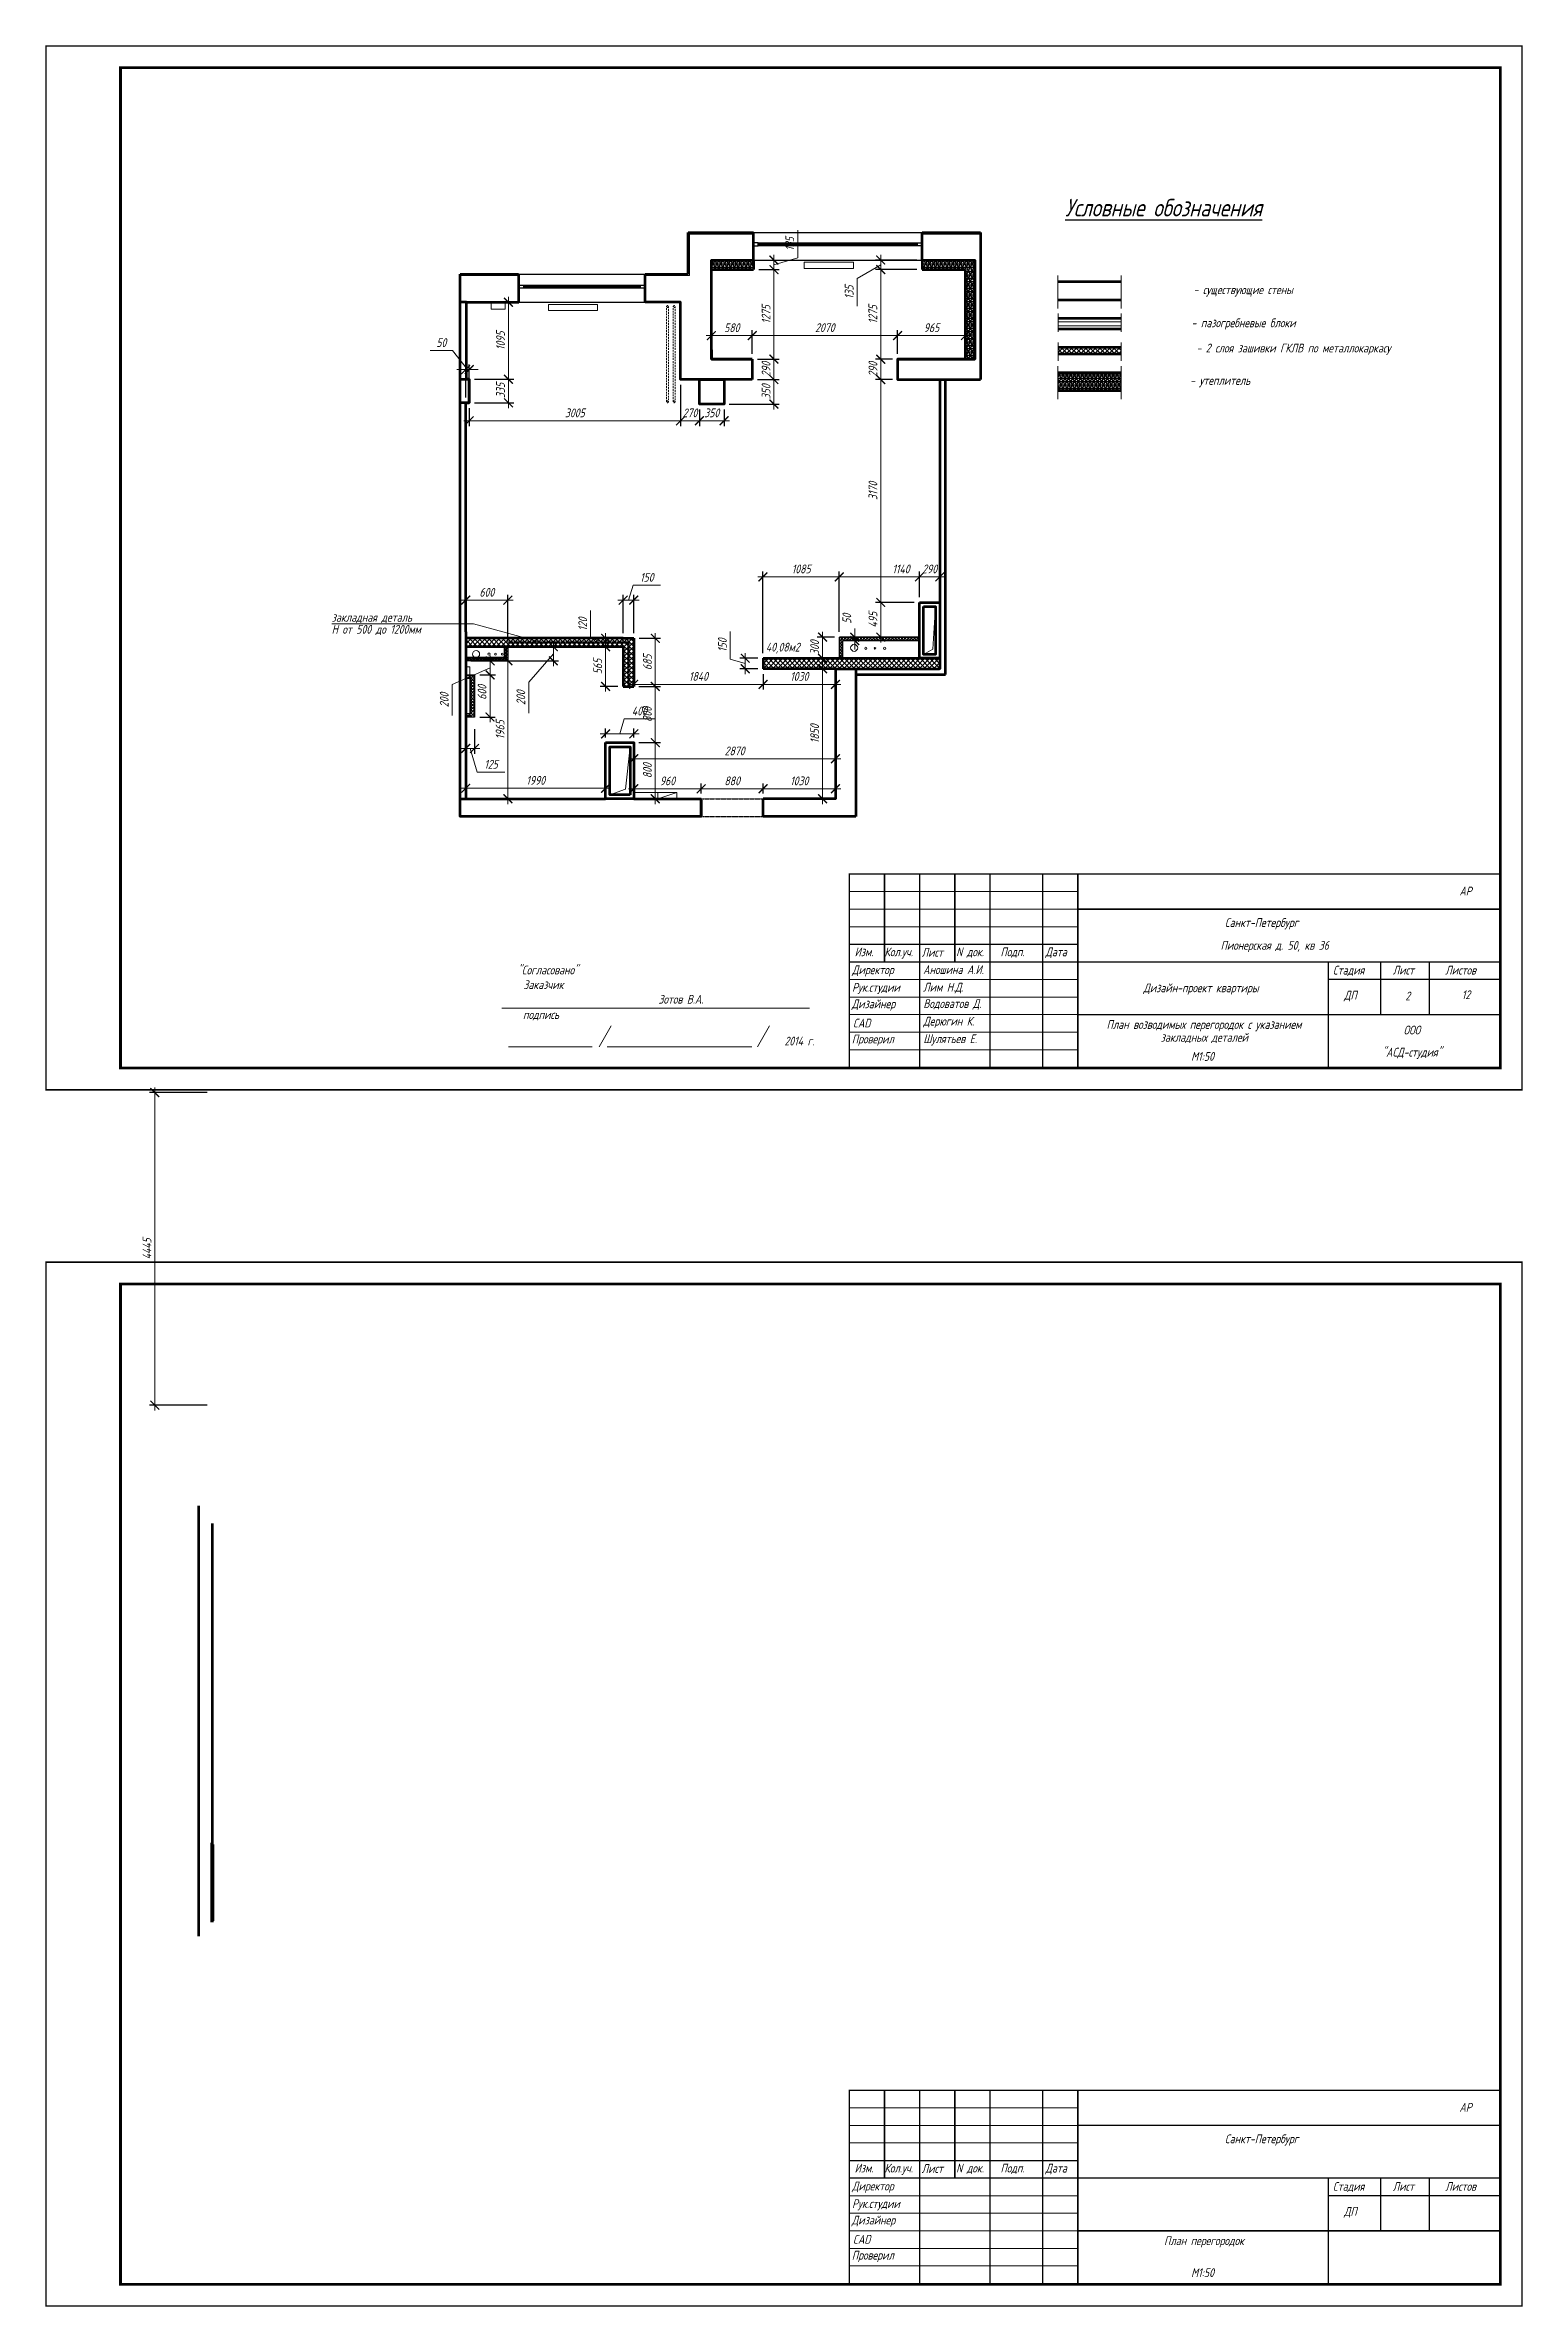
# Model space of a CAD drawing. Header units: millimetres. Extents: x 653176 to 972033, y 753746 to 925850.
# Drawn here: x 721678 to 742698, y 780219 to 812391 of the extents above; entities that cross this region are included whole.
import ezdxf
from ezdxf.enums import TextEntityAlignment as Align

# ---------------------------------------------------------------- set-up
doc = ezdxf.new("R2010")
doc.units = ezdxf.units.MM
doc.header["$LTSCALE"] = 10
doc.linetypes.add('HIDDEN', pattern=[0.375, 0.25, -0.125])
doc.linetypes.add('Воздушная', pattern=[3.96875, 2.38125, -1.5875])
doc.layers.get('0').update_dxf_attribs({"color": 65, "lineweight": 25})
for name, color, linetype, lineweight in [('A-FLOR-OVHD', 8, 'Воздушная', 18), ('AL', 7, 'Continuous', 30), ('stamp', 253, 'Continuous', 18), ('wall', 95, 'Continuous', 60), ('МЕБ', 255, 'Continuous', 20), ('мебель_Ном_пера__1_Pen_No__1', 7, 'Continuous', 13), ('проем', 252, 'Continuous', 13), ('размh150', 7, 'Continuous', 9), ('стекло_Pen_No__1', 7, 'Continuous', 13), ('Текст', 132, 'Continuous', 25), ('ТЕКСТ1', 90, 'Continuous', 25), ('штрих', 22, 'Continuous', 0)]:
    doc.layers.add(name, color=color, linetype=linetype, lineweight=lineweight)
doc.layers.add('AL2', color=240, linetype='Continuous', lineweight=30, transparency=0.5)
for name, color, linetype in [('B-FURNITURE', 22, 'Continuous'), ('Mebel', 7, 'Continuous'), ('демонтаж', 7, 'Continuous'), ('Мебель', 7, 'Continuous')]:
    doc.layers.add(name, color=color, linetype=linetype)
doc.styles.add('ГОСТ тип А', font='gost_a.shx', dxfattribs={"oblique": 15, "height": 125})
doc.dimstyles.new('ГОСТ тип А', dxfattribs={"dimtxt": 125, "dimasz": 125, "dimexe": 75, "dimexo": 75, "dimgap": 50, "dimtad": 1, "dimdec": 0, "dimrnd": 5, "dimtxsty": 'ГОСТ тип А', "dimblk": 'ARCHTICK', "dimcen": 50, "dimdle": 75, "dimadec": 0, "dimazin": 0, "dimtfac": 1, "dimtdec": 0, "dimtmove": 1, "dimatfit": 2, "dimfxl": 1, "dimlwd": 9, "dimarcsym": 0})
pattern_1 = [(45, (47033.906, -36445.996), (-22.4506403, 22.4506403), []), (135, (47033.906, -36445.996), (-22.4506403, -22.4506403), [])]

msp = doc.modelspace()

# ---------------------------------------------------------------- texts
at = {"layer": 'stamp', "style": 'ГОСТ тип А', "oblique": 15}
for s, p in [('закладная деталь ', (725753.3, 804189.6)), ('H от 500 до 1200мм', (725753.3, 804019.6)), ('Изм.', (733193, 799430.9)), ('Кол.уч.', (733617.5, 799430.9)), ('Лист', (734146.7, 799424.9)), ('N док.', (734637.2, 799430.9)), ('Подп.', (735268, 799430.9)), ('Дата', (735908.6, 799430.9)), ('Директор', (733157.1, 799175.9)), ('Стадия', (739996.9, 799170.9)), ('Лист', (740848, 799170.9)), ('Листов', (741595.5, 799170.9)), ('Рук.студии', (733157.1, 798925.9)), ('Лим Н.Д.', (734168.3, 798928.3)), ('Дизайнер', (733153, 798691.5)), ('CAD', (733167.7, 798417.7)), ('Дерюгин К.', (734171, 798445.1)), ('Водоватов Д.', (734171, 798695.1)), ('Проверил', (733153, 798191.5)), ('Шулятьев Е.', (734171, 798195.1)), ('Изм.', (733193, 782129.1)), ('Кол.уч.', (733617.5, 782129.1)), ('Лист', (734146.7, 782123)), ('N док.', (734637.2, 782129.1)), ('Подп.', (735268, 782129.1)), ('Дата', (735908.6, 782129.1)), ('Директор', (733157.1, 781874.1)), ('Стадия', (739996.9, 781869.1)), ('Лист', (740848, 781869.1)), ('Листов', (741595.5, 781869.1)), ('Дизайнер', (733153, 781389.7)), ('Рук.студии', (733157.1, 781624.1)), ('CAD', (733167.7, 781115.8)), ('Проверил', (733153, 780889.7))]:
    msp.add_text(s, height=125, dxfattribs=at).set_placement(p)
for s, p in [('АР', (741883.8, 800358.1)), ('Санкт-Петербург', (738983.3, 799893.2)), ('Пионерская д. 50, кв 36 ', (739201.5, 799569.8)), ('ДП', (740246, 798865.1)), ('2', (741061, 798865.1)), ('12', (741890.1, 798883.4)), ('АР', (741883.8, 783056.3)), ('Санкт-Петербург', (738983.3, 782591.3)), ('ДП', (740246, 781563.3))]:
    msp.add_text(s, height=125, dxfattribs=at).set_placement(p, align=Align.MIDDLE)
at = {"layer": 'stamp', "lineweight": 25, "style": 'ГОСТ тип А', "oblique": 15}
for s, p in [('Аношина А.И.', (734168.3, 799178.3)), ('подпись', (728475, 798538.3))]:
    msp.add_text(s, height=125, dxfattribs=at).set_placement(p)
at = {"layer": 'stamp', "style": 'ГОСТ тип А', "oblique": 15}
for s, p in [('Дизайн-проект квартиры', (738120.7, 798918.4)), ('План возводимых перегородок с указанием', (738162.9, 798398)), ('закладных деталей', (738167.9, 798214.5)), ('ООО', (741121, 798318.9)), ('ООО', (741121, 798318.9)), ('М1:50', (738141.6, 797943.3)), ('"АСД-студия"', (741121, 798003.9)), ('"АСД-студия"', (741121, 798003.9)), ('План перегородок', (738162.9, 781096.2)), ('М1:50', (738141.6, 780641.5))]:
    msp.add_text(s, height=125, dxfattribs=at).set_placement(p, align=Align.CENTER)
at = {"layer": 'Текст', "lineweight": 25, "ltscale": 200, "char_height": 125, "attachment_point": 5, "style": 'ГОСТ тип А'}
for s, insert in [('  "Согласовано"\\PЗаказчик\\P                                            ^I^I^I^I^I^I^I^I^I        Зотов В.А.', (728766, 799027.2)), ('{\\Fgost_a|c238;20}14{\\Fgost_a|c238; }г{\\Fgost_a|c238;.}', (732406.1, 798224.4))]:
    msp.add_mtext(s, dxfattribs=dict(at, insert=insert))
at = {"layer": 'ТЕКСТ1', "lineweight": 25, "ltscale": 200, "style": 'ГОСТ тип А', "oblique": 15}
msp.add_text('40,08м2', height=125, dxfattribs=at).set_placement((732170.4, 803765.6), align=Align.CENTER)
at = {"layer": 'ТЕКСТ1', "lineweight": 25, "ltscale": 200, "attachment_point": 5, "style": 'ГОСТ тип А'}
for s, insert, char_height in [('{\\LУсловные обозначения}', (737588.2, 810080.5), 250), ('- существующие стены', (738721, 808895.3), 125), ('- пазогребневые блоки', (738726, 808424.3), 125), ('- 2 слоя зашивки ГКЛВ по металлокаркасу  ', (739435.6, 808066.2), 125), ('- утеплитель', (738392.4, 807605), 125)]:
    msp.add_mtext(s, dxfattribs=dict(at, insert=insert, char_height=char_height))

# ---------------------------------------------------------------- blocks, each defined once
blk = doc.blocks.new('трубы')
at = {"layer": 'проем'}
for centre, radius in [((360852, 904012), 50), ((366230, 904101), 50), ((366396, 904094), 16), ((366526, 904094), 12.5), ((366664, 904094), 16)]:
    blk.add_circle(centre, radius, dxfattribs=at)
blk = doc.blocks.new('_ARCHTICK')
at = {"color": 0, "linetype": 'ByBlock', "ltscale": 50, "const_width": 0.15}
blk.add_lwpolyline([(-0.5, -0.5), (0.5, 0.5)], dxfattribs=at)
blk = doc.blocks.new('*D860')
at = {"layer": 'Defpoints', "color": 0, "lineweight": 90, "transparency": 16777216}
for p in [(731890, 801814), (731890, 801670), (732920, 801670)]:
    blk.add_point(p, dxfattribs=at)
at = {"layer": 'размh150', "color": 0, "lineweight": 9, "transparency": 16777216}
blk.add_line((732995, 801814), (731815, 801814), dxfattribs=at)
at = {"layer": 'размh150', "color": 0, "lineweight": -2, "transparency": 16777216}
for p, q in [((731890, 801745), (731890, 801889)), ((732920, 801745), (732920, 801889))]:
    blk.add_line(p, q, dxfattribs=at)
at = {"layer": 'размh150', "color": 0, "lineweight": 9, "transparency": 16777216, "xscale": 125, "yscale": 125, "zscale": 125, "rotation": 180}
blk.add_blockref('_ARCHTICK', (731890, 801814), dxfattribs=at)
at = {"layer": 'размh150', "color": 0, "lineweight": 9, "transparency": 16777216, "xscale": 125, "yscale": 125, "zscale": 125}
blk.add_blockref('_ARCHTICK', (732920, 801814), dxfattribs=at)
at = {"layer": 'размh150', "color": 0, "lineweight": 25, "transparency": 16777216, "insert": (732405, 801926), "char_height": 125, "attachment_point": 5, "style": 'ГОСТ тип А'}
blk.add_mtext('1030', dxfattribs=at)
blk = doc.blocks.new('*D861')
at = {"layer": 'Defpoints', "color": 0, "lineweight": 90, "transparency": 16777216}
for p in [(731010, 801814), (731010, 801671), (731890, 801671)]:
    blk.add_point(p, dxfattribs=at)
at = {"layer": 'размh150', "color": 0, "lineweight": 9, "transparency": 16777216}
blk.add_line((731965, 801814), (730935, 801814), dxfattribs=at)
at = {"layer": 'размh150', "color": 0, "lineweight": -2, "transparency": 16777216}
for p, q in [((731010, 801746), (731010, 801889)), ((731890, 801746), (731890, 801889))]:
    blk.add_line(p, q, dxfattribs=at)
at = {"layer": 'размh150', "color": 0, "lineweight": 9, "transparency": 16777216, "xscale": 125, "yscale": 125, "zscale": 125, "rotation": 180}
blk.add_blockref('_ARCHTICK', (731010, 801814), dxfattribs=at)
at = {"layer": 'размh150', "color": 0, "lineweight": 9, "transparency": 16777216, "xscale": 125, "yscale": 125, "zscale": 125}
blk.add_blockref('_ARCHTICK', (731890, 801814), dxfattribs=at)
at = {"layer": 'размh150', "color": 0, "lineweight": 25, "transparency": 16777216, "insert": (731450, 801926), "char_height": 125, "attachment_point": 5, "style": 'ГОСТ тип А'}
blk.add_mtext('880', dxfattribs=at)
blk = doc.blocks.new('*D862')
at = {"layer": 'Defpoints', "color": 0, "lineweight": 90, "transparency": 16777216}
for p in [(730050, 801814), (730050, 801670), (731010, 801672)]:
    blk.add_point(p, dxfattribs=at)
at = {"layer": 'размh150', "color": 0, "lineweight": 9, "transparency": 16777216}
blk.add_line((731085, 801814), (729975, 801814), dxfattribs=at)
at = {"layer": 'размh150', "color": 0, "lineweight": -2, "transparency": 16777216}
for p, q in [((730050, 801745), (730050, 801889)), ((731010, 801747), (731010, 801889))]:
    blk.add_line(p, q, dxfattribs=at)
at = {"layer": 'размh150', "color": 0, "lineweight": 9, "transparency": 16777216, "xscale": 125, "yscale": 125, "zscale": 125, "rotation": 180}
blk.add_blockref('_ARCHTICK', (730050, 801814), dxfattribs=at)
at = {"layer": 'размh150', "color": 0, "lineweight": 9, "transparency": 16777216, "xscale": 125, "yscale": 125, "zscale": 125}
blk.add_blockref('_ARCHTICK', (731010, 801814), dxfattribs=at)
at = {"layer": 'размh150', "color": 0, "lineweight": 25, "transparency": 16777216, "insert": (730530, 801926), "char_height": 125, "attachment_point": 5, "style": 'ГОСТ тип А'}
blk.add_mtext('960', dxfattribs=at)
blk = doc.blocks.new('*D843')
at = {"layer": 'Defpoints', "color": 0, "lineweight": 90, "transparency": 16777216}
for p in [(732920, 802240), (730050, 801670), (732920, 801670)]:
    blk.add_point(p, dxfattribs=at)
at = {"layer": 'размh150', "color": 0, "lineweight": 9, "transparency": 16777216}
blk.add_line((729975, 802240), (732995, 802240), dxfattribs=at)
at = {"layer": 'размh150', "color": 0, "lineweight": -2, "transparency": 16777216}
for p, q in [((730050, 801745), (730050, 802315)), ((732920, 801745), (732920, 802315))]:
    blk.add_line(p, q, dxfattribs=at)
at = {"layer": 'размh150', "color": 0, "lineweight": 9, "transparency": 16777216, "xscale": 125, "yscale": 125, "zscale": 125, "rotation": 180}
blk.add_blockref('_ARCHTICK', (730050, 802240), dxfattribs=at)
at = {"layer": 'размh150', "color": 0, "lineweight": 9, "transparency": 16777216, "xscale": 125, "yscale": 125, "zscale": 125}
blk.add_blockref('_ARCHTICK', (732920, 802240), dxfattribs=at)
at = {"layer": 'размh150', "color": 0, "lineweight": 25, "transparency": 16777216, "insert": (731485, 802352), "char_height": 125, "attachment_point": 5, "style": 'ГОСТ тип А'}
blk.add_mtext('2870', dxfattribs=at)
blk = doc.blocks.new('*D863')
at = {"layer": 'Defpoints', "color": 0, "lineweight": 90, "transparency": 16777216}
for p in [(732920, 803520), (732737, 801671), (732920, 801671)]:
    blk.add_point(p, dxfattribs=at)
at = {"layer": 'размh150', "color": 0, "lineweight": -2, "transparency": 16777216}
for p, q in [((732845, 803520), (732662, 803520)), ((732845, 801671), (732662, 801671))]:
    blk.add_line(p, q, dxfattribs=at)
at = {"layer": 'размh150', "color": 0, "lineweight": 9, "transparency": 16777216}
blk.add_line((732737, 803595), (732737, 801596), dxfattribs=at)
at = {"layer": 'размh150', "color": 0, "lineweight": 9, "transparency": 16777216, "xscale": 125, "yscale": 125, "zscale": 125}
for p, rotation in [((732737, 803520), 90), ((732737, 801671), 270)]:
    blk.add_blockref('_ARCHTICK', p, dxfattribs=dict(at, rotation=rotation))
at = {"layer": 'размh150', "color": 0, "lineweight": 25, "transparency": 16777216, "insert": (732624, 802595), "char_height": 125, "attachment_point": 5, "rotation": 90, "style": 'ГОСТ тип А'}
blk.add_mtext('1850', dxfattribs=at)
blk = doc.blocks.new('*D864')
at = {"layer": 'Defpoints', "color": 0, "lineweight": 90, "transparency": 16777216}
for p in [(731890, 803520), (732920, 803520), (731890, 803299)]:
    blk.add_point(p, dxfattribs=at)
at = {"layer": 'размh150', "color": 0, "lineweight": -2, "transparency": 16777216}
for p, q in [((731890, 803445), (731890, 803224)), ((732920, 803445), (732920, 803224))]:
    blk.add_line(p, q, dxfattribs=at)
at = {"layer": 'размh150', "color": 0, "lineweight": 9, "transparency": 16777216}
blk.add_line((732995, 803299), (731815, 803299), dxfattribs=at)
at = {"layer": 'размh150', "color": 0, "lineweight": 9, "transparency": 16777216, "xscale": 125, "yscale": 125, "zscale": 125, "rotation": 180}
blk.add_blockref('_ARCHTICK', (731890, 803299), dxfattribs=at)
at = {"layer": 'размh150', "color": 0, "lineweight": 9, "transparency": 16777216, "xscale": 125, "yscale": 125, "zscale": 125}
blk.add_blockref('_ARCHTICK', (732920, 803299), dxfattribs=at)
at = {"layer": 'размh150', "color": 0, "lineweight": 25, "transparency": 16777216, "insert": (732405, 803412), "char_height": 125, "attachment_point": 5, "style": 'ГОСТ тип А'}
blk.add_mtext('1030', dxfattribs=at)
blk = doc.blocks.new('*D865')
at = {"layer": 'Defpoints', "color": 0, "lineweight": 90, "transparency": 16777216}
for p in [(731890, 803520), (730049, 803299), (730049, 803270)]:
    blk.add_point(p, dxfattribs=at)
at = {"layer": 'размh150', "color": 0, "lineweight": -2, "transparency": 16777216}
for p, q in [((730049, 803345), (730049, 803374)), ((731890, 803445), (731890, 803224))]:
    blk.add_line(p, q, dxfattribs=at)
at = {"layer": 'размh150', "color": 0, "lineweight": 9, "transparency": 16777216}
blk.add_line((731965, 803299), (729974, 803299), dxfattribs=at)
at = {"layer": 'размh150', "color": 0, "lineweight": 9, "transparency": 16777216, "xscale": 125, "yscale": 125, "zscale": 125, "rotation": 180}
blk.add_blockref('_ARCHTICK', (730049, 803299), dxfattribs=at)
at = {"layer": 'размh150', "color": 0, "lineweight": 9, "transparency": 16777216, "xscale": 125, "yscale": 125, "zscale": 125}
blk.add_blockref('_ARCHTICK', (731890, 803299), dxfattribs=at)
at = {"layer": 'размh150', "color": 0, "lineweight": 25, "transparency": 16777216, "insert": (730970, 803412), "char_height": 125, "attachment_point": 5, "style": 'ГОСТ тип А'}
blk.add_mtext('1840', dxfattribs=at)
blk = doc.blocks.new('*D866')
at = {"layer": 'Defpoints', "color": 0, "lineweight": 90, "transparency": 16777216}
for p in [(730050, 802470), (730357, 802470), (730050, 801671)]:
    blk.add_point(p, dxfattribs=at)
at = {"layer": 'размh150', "color": 0, "lineweight": -2, "transparency": 16777216}
for p, q in [((730125, 802470), (730432, 802470)), ((730125, 801671), (730432, 801671))]:
    blk.add_line(p, q, dxfattribs=at)
at = {"layer": 'размh150', "color": 0, "lineweight": 9, "transparency": 16777216}
blk.add_line((730357, 801596), (730357, 802545), dxfattribs=at)
at = {"layer": 'размh150', "color": 0, "lineweight": 9, "transparency": 16777216, "xscale": 125, "yscale": 125, "zscale": 125}
for p, rotation in [((730357, 802470), 90), ((730357, 801671), 270)]:
    blk.add_blockref('_ARCHTICK', p, dxfattribs=dict(at, rotation=rotation))
at = {"layer": 'размh150', "color": 0, "lineweight": 25, "transparency": 16777216, "insert": (730245, 802070), "char_height": 125, "attachment_point": 5, "rotation": 90, "style": 'ГОСТ тип А'}
blk.add_mtext('800', dxfattribs=at)
blk = doc.blocks.new('*D844')
at = {"layer": 'Defpoints', "color": 0, "lineweight": 90, "transparency": 16777216}
for p in [(730050, 803270), (730357, 803270), (730051, 802470)]:
    blk.add_point(p, dxfattribs=at)
at = {"layer": 'размh150', "color": 0, "lineweight": 9, "transparency": 16777216}
blk.add_line((730357, 802395), (730357, 803345), dxfattribs=at)
at = {"layer": 'размh150', "color": 0, "lineweight": -2, "transparency": 16777216}
for p, q in [((730125, 803270), (730432, 803270)), ((730126, 802470), (730432, 802470))]:
    blk.add_line(p, q, dxfattribs=at)
at = {"layer": 'размh150', "color": 0, "lineweight": 9, "transparency": 16777216, "xscale": 125, "yscale": 125, "zscale": 125}
for p, rotation in [((730357, 803270), 90), ((730357, 802470), 270)]:
    blk.add_blockref('_ARCHTICK', p, dxfattribs=dict(at, rotation=rotation))
at = {"layer": 'размh150', "color": 0, "lineweight": 25, "transparency": 16777216, "insert": (730245, 802870), "char_height": 125, "attachment_point": 5, "rotation": 90, "style": 'ГОСТ тип А'}
blk.add_mtext('800', dxfattribs=at)
blk = doc.blocks.new('*D845')
at = {"layer": 'Defpoints', "color": 0, "lineweight": 90, "transparency": 16777216}
for p in [(730051, 803954), (730357, 803954), (730051, 803270)]:
    blk.add_point(p, dxfattribs=at)
at = {"layer": 'размh150', "color": 0, "lineweight": 9, "transparency": 16777216}
blk.add_line((730357, 803195), (730357, 804029), dxfattribs=at)
at = {"layer": 'размh150', "color": 0, "lineweight": -2, "transparency": 16777216}
for p, q in [((730126, 803954), (730432, 803954)), ((730126, 803270), (730432, 803270))]:
    blk.add_line(p, q, dxfattribs=at)
at = {"layer": 'размh150', "color": 0, "lineweight": 9, "transparency": 16777216, "xscale": 125, "yscale": 125, "zscale": 125}
for p, rotation in [((730357, 803954), 90), ((730357, 803270), 270)]:
    blk.add_blockref('_ARCHTICK', p, dxfattribs=dict(at, rotation=rotation))
at = {"layer": 'размh150', "color": 0, "lineweight": 25, "transparency": 16777216, "insert": (730245, 803612), "char_height": 125, "attachment_point": 5, "rotation": 90, "style": 'ГОСТ тип А'}
blk.add_mtext('685', dxfattribs=at)
blk = doc.blocks.new('*D867')
at = {"layer": 'Defpoints', "color": 0, "lineweight": 90, "transparency": 16777216}
for p in [(729650, 803834), (729901, 803834), (729901, 803270)]:
    blk.add_point(p, dxfattribs=at)
at = {"layer": 'размh150', "color": 0, "lineweight": -2, "transparency": 16777216}
for p, q in [((729826, 803834), (729575, 803834)), ((729826, 803270), (729575, 803270))]:
    blk.add_line(p, q, dxfattribs=at)
at = {"layer": 'размh150', "color": 0, "lineweight": 9, "transparency": 16777216}
blk.add_line((729650, 803195), (729650, 803909), dxfattribs=at)
at = {"layer": 'размh150', "color": 0, "lineweight": 9, "transparency": 16777216, "xscale": 125, "yscale": 125, "zscale": 125}
for p, rotation in [((729650, 803834), 90), ((729650, 803270), 270)]:
    blk.add_blockref('_ARCHTICK', p, dxfattribs=dict(at, rotation=rotation))
at = {"layer": 'размh150', "color": 0, "lineweight": 25, "transparency": 16777216, "insert": (729537, 803552), "char_height": 125, "attachment_point": 5, "rotation": 90, "style": 'ГОСТ тип А'}
blk.add_mtext('565', dxfattribs=at)
blk = doc.blocks.new('*D868')
at = {"layer": 'Defpoints', "color": 0, "lineweight": 90, "transparency": 16777216}
for p in [(729650, 803954), (729900, 803954), (729900, 803834)]:
    blk.add_point(p, dxfattribs=at)
at = {"layer": 'размh150', "color": 0, "lineweight": 9, "transparency": 16777216}
for p, q in [((729437, 803958), (729437, 804350)), ((729650, 803759), (729650, 804029)), ((729650, 803894), (729437, 803958))]:
    blk.add_line(p, q, dxfattribs=at)
at = {"layer": 'размh150', "color": 0, "lineweight": -2, "transparency": 16777216}
for p, q in [((729825, 803954), (729575, 803954)), ((729825, 803834), (729575, 803834))]:
    blk.add_line(p, q, dxfattribs=at)
at = {"layer": 'размh150', "color": 0, "lineweight": 9, "transparency": 16777216, "xscale": 125, "yscale": 125, "zscale": 125}
for p, rotation in [((729650, 803954), 90), ((729650, 803834), 270)]:
    blk.add_blockref('_ARCHTICK', p, dxfattribs=dict(at, rotation=rotation))
at = {"layer": 'размh150', "color": 0, "lineweight": 25, "transparency": 16777216, "insert": (729325, 804154), "char_height": 125, "attachment_point": 5, "rotation": 90, "style": 'ГОСТ тип А'}
blk.add_mtext('120', dxfattribs=at)
blk = doc.blocks.new('*D869')
at = {"layer": 'Defpoints', "color": 0, "lineweight": 90, "transparency": 16777216}
for p in [(729650, 802595), (729650, 802470), (730052, 802470)]:
    blk.add_point(p, dxfattribs=at)
at = {"layer": 'размh150', "color": 0, "lineweight": 9, "transparency": 16777216}
for p, q in [((729851, 802595), (729914, 802808)), ((729914, 802808), (730346, 802808)), ((730127, 802595), (729575, 802595))]:
    blk.add_line(p, q, dxfattribs=at)
at = {"layer": 'размh150', "color": 0, "lineweight": -2, "transparency": 16777216}
for p, q in [((729650, 802545), (729650, 802670)), ((730052, 802545), (730052, 802670))]:
    blk.add_line(p, q, dxfattribs=at)
at = {"layer": 'размh150', "color": 0, "lineweight": 9, "transparency": 16777216, "xscale": 125, "yscale": 125, "zscale": 125, "rotation": 180}
blk.add_blockref('_ARCHTICK', (729650, 802595), dxfattribs=at)
at = {"layer": 'размh150', "color": 0, "lineweight": 9, "transparency": 16777216, "xscale": 125, "yscale": 125, "zscale": 125}
blk.add_blockref('_ARCHTICK', (730052, 802595), dxfattribs=at)
at = {"layer": 'размh150', "color": 0, "lineweight": 25, "transparency": 16777216, "insert": (730130, 802920), "char_height": 125, "attachment_point": 5, "style": 'ГОСТ тип А'}
blk.add_mtext('400', dxfattribs=at)
blk = doc.blocks.new('*D870')
at = {"layer": 'Defpoints', "color": 0, "lineweight": 90, "transparency": 16777216}
for p in [(727661, 801821), (727661, 801821), (729650, 801822)]:
    blk.add_point(p, dxfattribs=at)
at = {"layer": 'размh150', "color": 0, "lineweight": 9, "transparency": 16777216}
blk.add_line((729725, 801821), (727586, 801821), dxfattribs=at)
at = {"layer": 'размh150', "color": 0, "lineweight": -2, "transparency": 16777216}
blk.add_line((729650, 801747), (729650, 801746), dxfattribs=at)
at = {"layer": 'размh150', "color": 0, "lineweight": 9, "transparency": 16777216, "xscale": 125, "yscale": 125, "zscale": 125, "rotation": 180}
blk.add_blockref('_ARCHTICK', (727661, 801821), dxfattribs=at)
at = {"layer": 'размh150', "color": 0, "lineweight": 9, "transparency": 16777216, "xscale": 125, "yscale": 125, "zscale": 125}
blk.add_blockref('_ARCHTICK', (729650, 801821), dxfattribs=at)
at = {"layer": 'размh150', "color": 0, "lineweight": 25, "transparency": 16777216, "insert": (728655, 801933), "char_height": 125, "attachment_point": 5, "style": 'ГОСТ тип А'}
blk.add_mtext('1990', dxfattribs=at)
blk = doc.blocks.new('*D871')
at = {"layer": 'Defpoints', "color": 0, "lineweight": 90, "transparency": 16777216}
for p in [(727660, 803634), (727661, 801671), (728261, 801671)]:
    blk.add_point(p, dxfattribs=at)
at = {"layer": 'размh150', "color": 0, "lineweight": 9, "transparency": 16777216}
blk.add_line((728261, 803709), (728261, 801596), dxfattribs=at)
at = {"layer": 'размh150', "color": 0, "lineweight": -2, "transparency": 16777216}
for p, q in [((727735, 803634), (728336, 803634)), ((727736, 801671), (728336, 801671))]:
    blk.add_line(p, q, dxfattribs=at)
at = {"layer": 'размh150', "color": 0, "lineweight": 9, "transparency": 16777216, "xscale": 125, "yscale": 125, "zscale": 125}
for p, rotation in [((728261, 803634), 90), ((728261, 801671), 270)]:
    blk.add_blockref('_ARCHTICK', p, dxfattribs=dict(at, rotation=rotation))
at = {"layer": 'размh150', "color": 0, "lineweight": 25, "transparency": 16777216, "insert": (728149, 802653), "char_height": 125, "attachment_point": 5, "rotation": 90, "style": 'ГОСТ тип А'}
blk.add_mtext('1965', dxfattribs=at)
blk = doc.blocks.new('*D846')
at = {"layer": 'Defpoints', "color": 0, "lineweight": 90, "transparency": 16777216}
for p in [(728260, 804497), (728260, 803834), (727660, 803634)]:
    blk.add_point(p, dxfattribs=at)
at = {"layer": 'размh150', "color": 0, "lineweight": 9, "transparency": 16777216}
blk.add_line((727585, 804497), (728335, 804497), dxfattribs=at)
at = {"layer": 'размh150', "color": 0, "lineweight": -2, "transparency": 16777216}
for p, q in [((727660, 803709), (727660, 804572)), ((728260, 803909), (728260, 804572))]:
    blk.add_line(p, q, dxfattribs=at)
at = {"layer": 'размh150', "color": 0, "lineweight": 9, "transparency": 16777216, "xscale": 125, "yscale": 125, "zscale": 125, "rotation": 180}
blk.add_blockref('_ARCHTICK', (727660, 804497), dxfattribs=at)
at = {"layer": 'размh150', "color": 0, "lineweight": 9, "transparency": 16777216, "xscale": 125, "yscale": 125, "zscale": 125}
blk.add_blockref('_ARCHTICK', (728260, 804497), dxfattribs=at)
at = {"layer": 'размh150', "color": 0, "lineweight": 25, "transparency": 16777216, "insert": (727960, 804609), "char_height": 125, "attachment_point": 5, "style": 'ГОСТ тип А'}
blk.add_mtext('600', dxfattribs=at)
blk = doc.blocks.new('*D872')
at = {"layer": 'Defpoints', "color": 0, "lineweight": 90, "transparency": 16777216}
for p in [(731637, 803670), (731890, 803670), (731890, 803520)]:
    blk.add_point(p, dxfattribs=at)
at = {"layer": 'размh150', "color": 0, "lineweight": 9, "transparency": 16777216}
for p, q in [((731424, 803659), (731424, 804050)), ((731637, 803595), (731424, 803659)), ((731637, 803445), (731637, 803745))]:
    blk.add_line(p, q, dxfattribs=at)
at = {"layer": 'размh150', "color": 0, "lineweight": -2, "transparency": 16777216}
for p, q in [((731815, 803670), (731562, 803670)), ((731815, 803520), (731562, 803520))]:
    blk.add_line(p, q, dxfattribs=at)
at = {"layer": 'размh150', "color": 0, "lineweight": 9, "transparency": 16777216, "xscale": 125, "yscale": 125, "zscale": 125}
for p, rotation in [((731637, 803670), 90), ((731637, 803520), 270)]:
    blk.add_blockref('_ARCHTICK', p, dxfattribs=dict(at, rotation=rotation))
at = {"layer": 'размh150', "color": 0, "lineweight": 25, "transparency": 16777216, "insert": (731312, 803855), "char_height": 125, "attachment_point": 5, "rotation": 90, "style": 'ГОСТ тип А'}
blk.add_mtext('150', dxfattribs=at)
blk = doc.blocks.new('*D847')
at = {"layer": 'Defpoints', "color": 0, "lineweight": 90, "transparency": 16777216}
for p in [(732975, 804828), (731889, 803670), (732975, 803970)]:
    blk.add_point(p, dxfattribs=at)
at = {"layer": 'размh150', "color": 0, "lineweight": 9, "transparency": 16777216}
blk.add_line((731814, 804828), (733050, 804828), dxfattribs=at)
at = {"layer": 'размh150', "color": 0, "lineweight": -2, "transparency": 16777216}
for p, q in [((731889, 803745), (731889, 804903)), ((732975, 804045), (732975, 804903))]:
    blk.add_line(p, q, dxfattribs=at)
at = {"layer": 'размh150', "color": 0, "lineweight": 9, "transparency": 16777216, "xscale": 125, "yscale": 125, "zscale": 125, "rotation": 180}
blk.add_blockref('_ARCHTICK', (731889, 804828), dxfattribs=at)
at = {"layer": 'размh150', "color": 0, "lineweight": 9, "transparency": 16777216, "xscale": 125, "yscale": 125, "zscale": 125}
blk.add_blockref('_ARCHTICK', (732975, 804828), dxfattribs=at)
at = {"layer": 'размh150', "color": 0, "lineweight": 25, "transparency": 16777216, "insert": (732432, 804941), "char_height": 125, "attachment_point": 5, "style": 'ГОСТ тип А'}
blk.add_mtext('1085', dxfattribs=at)
blk = doc.blocks.new('*D873')
at = {"layer": 'Defpoints', "color": 0, "lineweight": 90, "transparency": 16777216}
for p in [(734115, 804828), (734115, 804465), (732975, 803970)]:
    blk.add_point(p, dxfattribs=at)
at = {"layer": 'размh150', "color": 0, "lineweight": 9, "transparency": 16777216}
blk.add_line((732900, 804828), (734190, 804828), dxfattribs=at)
at = {"layer": 'размh150', "color": 0, "lineweight": -2, "transparency": 16777216}
for p, q in [((732975, 804045), (732975, 804903)), ((734115, 804540), (734115, 804903))]:
    blk.add_line(p, q, dxfattribs=at)
at = {"layer": 'размh150', "color": 0, "lineweight": 9, "transparency": 16777216, "xscale": 125, "yscale": 125, "zscale": 125, "rotation": 180}
blk.add_blockref('_ARCHTICK', (732975, 804828), dxfattribs=at)
at = {"layer": 'размh150', "color": 0, "lineweight": 9, "transparency": 16777216, "xscale": 125, "yscale": 125, "zscale": 125}
blk.add_blockref('_ARCHTICK', (734115, 804828), dxfattribs=at)
at = {"layer": 'размh150', "color": 0, "lineweight": 25, "transparency": 16777216, "insert": (733852, 804941), "char_height": 125, "attachment_point": 5, "style": 'ГОСТ тип А'}
blk.add_mtext('1140', dxfattribs=at)
blk = doc.blocks.new('*D848')
at = {"layer": 'Defpoints', "color": 0, "lineweight": 90, "transparency": 16777216}
for p in [(732737, 803970), (732979, 803669), (732980, 803970)]:
    blk.add_point(p, dxfattribs=at)
at = {"layer": 'размh150', "color": 0, "lineweight": 9, "transparency": 16777216}
blk.add_line((732737, 803594), (732737, 804045), dxfattribs=at)
at = {"layer": 'размh150', "color": 0, "lineweight": -2, "transparency": 16777216}
for p, q in [((732905, 803970), (732662, 803970)), ((732904, 803669), (732662, 803669))]:
    blk.add_line(p, q, dxfattribs=at)
at = {"layer": 'размh150', "color": 0, "lineweight": 9, "transparency": 16777216, "xscale": 125, "yscale": 125, "zscale": 125}
for p, rotation in [((732737, 803970), 90), ((732737, 803669), 270)]:
    blk.add_blockref('_ARCHTICK', p, dxfattribs=dict(at, rotation=rotation))
at = {"layer": 'размh150', "color": 0, "lineweight": 25, "transparency": 16777216, "insert": (732624, 803820), "char_height": 125, "attachment_point": 5, "rotation": 90, "style": 'ГОСТ тип А'}
blk.add_mtext('300', dxfattribs=at)
blk = doc.blocks.new('*D849')
at = {"layer": 'Defpoints', "color": 0, "lineweight": 90, "transparency": 16777216}
for p in [(733565, 804465), (734115, 804465), (734115, 803971)]:
    blk.add_point(p, dxfattribs=at)
at = {"layer": 'размh150', "color": 0, "lineweight": -2, "transparency": 16777216}
for p, q in [((734040, 804465), (733490, 804465)), ((734040, 803971), (733490, 803971))]:
    blk.add_line(p, q, dxfattribs=at)
at = {"layer": 'размh150', "color": 0, "lineweight": 9, "transparency": 16777216}
blk.add_line((733565, 803896), (733565, 804540), dxfattribs=at)
at = {"layer": 'размh150', "color": 0, "lineweight": 9, "transparency": 16777216, "xscale": 125, "yscale": 125, "zscale": 125}
for p, rotation in [((733565, 804465), 90), ((733565, 803971), 270)]:
    blk.add_blockref('_ARCHTICK', p, dxfattribs=dict(at, rotation=rotation))
at = {"layer": 'размh150', "color": 0, "lineweight": 25, "transparency": 16777216, "insert": (733453, 804218), "char_height": 125, "attachment_point": 5, "rotation": 90, "style": 'ГОСТ тип А'}
blk.add_mtext('495', dxfattribs=at)
blk = doc.blocks.new('*D874')
at = {"layer": 'Defpoints', "color": 0, "lineweight": 90, "transparency": 16777216}
for p in [(734405, 804828), (734115, 804465), (734405, 804465)]:
    blk.add_point(p, dxfattribs=at)
at = {"layer": 'размh150', "color": 0, "lineweight": 9, "transparency": 16777216}
blk.add_line((734040, 804828), (734480, 804828), dxfattribs=at)
at = {"layer": 'размh150', "color": 0, "lineweight": -2, "transparency": 16777216}
for p, q in [((734115, 804540), (734115, 804903)), ((734405, 804540), (734405, 804903))]:
    blk.add_line(p, q, dxfattribs=at)
at = {"layer": 'размh150', "color": 0, "lineweight": 9, "transparency": 16777216, "xscale": 125, "yscale": 125, "zscale": 125, "rotation": 180}
blk.add_blockref('_ARCHTICK', (734115, 804828), dxfattribs=at)
at = {"layer": 'размh150', "color": 0, "lineweight": 9, "transparency": 16777216, "xscale": 125, "yscale": 125, "zscale": 125}
blk.add_blockref('_ARCHTICK', (734405, 804828), dxfattribs=at)
at = {"layer": 'размh150', "color": 0, "lineweight": 25, "transparency": 16777216, "insert": (734260, 804941), "char_height": 125, "attachment_point": 5, "style": 'ГОСТ тип А'}
blk.add_mtext('290', dxfattribs=at)
blk = doc.blocks.new('*D850')
at = {"layer": 'Defpoints', "color": 0, "lineweight": 90, "transparency": 16777216}
for p in [(733565, 807635), (733805, 807635), (734115, 804465)]:
    blk.add_point(p, dxfattribs=at)
at = {"layer": 'размh150', "color": 0, "lineweight": -2, "transparency": 16777216}
for p, q in [((733730, 807635), (733490, 807635)), ((734040, 804465), (733490, 804465))]:
    blk.add_line(p, q, dxfattribs=at)
at = {"layer": 'размh150', "color": 0, "lineweight": 9, "transparency": 16777216}
blk.add_line((733565, 804390), (733565, 807710), dxfattribs=at)
at = {"layer": 'размh150', "color": 0, "lineweight": 9, "transparency": 16777216, "xscale": 125, "yscale": 125, "zscale": 125}
for p, rotation in [((733565, 807635), 90), ((733565, 804465), 270)]:
    blk.add_blockref('_ARCHTICK', p, dxfattribs=dict(at, rotation=rotation))
at = {"layer": 'размh150', "color": 0, "lineweight": 25, "transparency": 16777216, "insert": (733453, 806050), "char_height": 125, "attachment_point": 5, "rotation": 90, "style": 'ГОСТ тип А'}
blk.add_mtext('3170', dxfattribs=at)
blk = doc.blocks.new('*D875')
at = {"layer": 'Defpoints', "color": 0, "lineweight": 90, "transparency": 16777216}
for p in [(733565, 807924), (733805, 807924), (733799, 807635)]:
    blk.add_point(p, dxfattribs=at)
at = {"layer": 'размh150', "color": 0, "lineweight": -2, "transparency": 16777216}
for p, q in [((733730, 807924), (733490, 807924)), ((733724, 807635), (733490, 807635))]:
    blk.add_line(p, q, dxfattribs=at)
at = {"layer": 'размh150', "color": 0, "lineweight": 9, "transparency": 16777216}
blk.add_line((733565, 807560), (733565, 807999), dxfattribs=at)
at = {"layer": 'размh150', "color": 0, "lineweight": 9, "transparency": 16777216, "xscale": 125, "yscale": 125, "zscale": 125}
for p, rotation in [((733565, 807924), 90), ((733565, 807635), 270)]:
    blk.add_blockref('_ARCHTICK', p, dxfattribs=dict(at, rotation=rotation))
at = {"layer": 'размh150', "color": 0, "lineweight": 25, "transparency": 16777216, "insert": (733453, 807779), "char_height": 125, "attachment_point": 5, "rotation": 90, "style": 'ГОСТ тип А'}
blk.add_mtext('290', dxfattribs=at)
blk = doc.blocks.new('*D876')
at = {"layer": 'Defpoints', "color": 0, "lineweight": 90, "transparency": 16777216}
for p in [(734769, 808261), (733804, 807924), (734769, 807924)]:
    blk.add_point(p, dxfattribs=at)
at = {"layer": 'размh150', "color": 0, "lineweight": 9, "transparency": 16777216}
blk.add_line((733729, 808261), (734844, 808261), dxfattribs=at)
at = {"layer": 'размh150', "color": 0, "lineweight": -2, "transparency": 16777216}
for p, q in [((733804, 807999), (733804, 808336)), ((734769, 807999), (734769, 808336))]:
    blk.add_line(p, q, dxfattribs=at)
at = {"layer": 'размh150', "color": 0, "lineweight": 9, "transparency": 16777216, "xscale": 125, "yscale": 125, "zscale": 125, "rotation": 180}
blk.add_blockref('_ARCHTICK', (733804, 808261), dxfattribs=at)
at = {"layer": 'размh150', "color": 0, "lineweight": 9, "transparency": 16777216, "xscale": 125, "yscale": 125, "zscale": 125}
blk.add_blockref('_ARCHTICK', (734769, 808261), dxfattribs=at)
at = {"layer": 'размh150', "color": 0, "lineweight": 25, "transparency": 16777216, "insert": (734286, 808373), "char_height": 125, "attachment_point": 5, "style": 'ГОСТ тип А'}
blk.add_mtext('965', dxfattribs=at)
blk = doc.blocks.new('*D851')
at = {"layer": 'Defpoints', "color": 0, "lineweight": 90, "transparency": 16777216}
for p in [(733564, 809199), (734155, 809199), (733805, 807925)]:
    blk.add_point(p, dxfattribs=at)
at = {"layer": 'размh150', "color": 0, "lineweight": -2, "transparency": 16777216}
for p, q in [((734080, 809199), (733489, 809199)), ((733730, 807925), (733489, 807925))]:
    blk.add_line(p, q, dxfattribs=at)
at = {"layer": 'размh150', "color": 0, "lineweight": 9, "transparency": 16777216}
blk.add_line((733564, 807850), (733564, 809274), dxfattribs=at)
at = {"layer": 'размh150', "color": 0, "lineweight": 9, "transparency": 16777216, "xscale": 125, "yscale": 125, "zscale": 125}
for p, rotation in [((733564, 809199), 90), ((733564, 807925), 270)]:
    blk.add_blockref('_ARCHTICK', p, dxfattribs=dict(at, rotation=rotation))
at = {"layer": 'размh150', "color": 0, "lineweight": 25, "transparency": 16777216, "insert": (733452, 808562), "char_height": 125, "attachment_point": 5, "rotation": 90, "style": 'ГОСТ тип А'}
blk.add_mtext('1275', dxfattribs=at)
blk = doc.blocks.new('*D877')
at = {"layer": 'Defpoints', "color": 0, "lineweight": 90, "transparency": 16777216}
for p in [(733564, 809335), (734155, 809335), (734155, 809199)]:
    blk.add_point(p, dxfattribs=at)
at = {"layer": 'размh150', "color": 0, "lineweight": 9, "transparency": 16777216}
for p, q in [((733564, 809267), (733227, 809073)), ((733564, 809124), (733564, 809410)), ((733227, 809073), (733227, 808681))]:
    blk.add_line(p, q, dxfattribs=at)
at = {"layer": 'размh150', "color": 0, "lineweight": -2, "transparency": 16777216}
for p, q in [((734080, 809335), (733489, 809335)), ((734080, 809199), (733489, 809199))]:
    blk.add_line(p, q, dxfattribs=at)
at = {"layer": 'размh150', "color": 0, "lineweight": 9, "transparency": 16777216, "xscale": 125, "yscale": 125, "zscale": 125}
for p, rotation in [((733564, 809335), 90), ((733564, 809199), 270)]:
    blk.add_blockref('_ARCHTICK', p, dxfattribs=dict(at, rotation=rotation))
at = {"layer": 'размh150', "color": 0, "lineweight": 25, "transparency": 16777216, "insert": (733115, 808877), "char_height": 125, "attachment_point": 5, "rotation": 90, "style": 'ГОСТ тип А'}
blk.add_mtext('135', dxfattribs=at)
blk = doc.blocks.new('*D852')
at = {"layer": 'Defpoints', "color": 0, "lineweight": 90, "transparency": 16777216}
for p in [(731735, 808261), (731735, 807925), (733804, 807925)]:
    blk.add_point(p, dxfattribs=at)
at = {"layer": 'размh150', "color": 0, "lineweight": 9, "transparency": 16777216}
blk.add_line((733879, 808261), (731660, 808261), dxfattribs=at)
at = {"layer": 'размh150', "color": 0, "lineweight": -2, "transparency": 16777216}
for p, q in [((731735, 808000), (731735, 808336)), ((733804, 808000), (733804, 808336))]:
    blk.add_line(p, q, dxfattribs=at)
at = {"layer": 'размh150', "color": 0, "lineweight": 9, "transparency": 16777216, "xscale": 125, "yscale": 125, "zscale": 125, "rotation": 180}
blk.add_blockref('_ARCHTICK', (731735, 808261), dxfattribs=at)
at = {"layer": 'размh150', "color": 0, "lineweight": 9, "transparency": 16777216, "xscale": 125, "yscale": 125, "zscale": 125}
blk.add_blockref('_ARCHTICK', (733804, 808261), dxfattribs=at)
at = {"layer": 'размh150', "color": 0, "lineweight": 25, "transparency": 16777216, "insert": (732769, 808373), "char_height": 125, "attachment_point": 5, "style": 'ГОСТ тип А'}
blk.add_mtext('2070', dxfattribs=at)
blk = doc.blocks.new('*D878')
at = {"layer": 'Defpoints', "color": 0, "lineweight": 90, "transparency": 16777216}
for p in [(731155, 808260), (731155, 807924), (731735, 807924)]:
    blk.add_point(p, dxfattribs=at)
at = {"layer": 'размh150', "color": 0, "lineweight": 9, "transparency": 16777216}
blk.add_line((731810, 808260), (731080, 808260), dxfattribs=at)
at = {"layer": 'размh150', "color": 0, "lineweight": -2, "transparency": 16777216}
for p, q in [((731155, 807999), (731155, 808335)), ((731735, 807999), (731735, 808335))]:
    blk.add_line(p, q, dxfattribs=at)
at = {"layer": 'размh150', "color": 0, "lineweight": 9, "transparency": 16777216, "xscale": 125, "yscale": 125, "zscale": 125, "rotation": 180}
blk.add_blockref('_ARCHTICK', (731155, 808260), dxfattribs=at)
at = {"layer": 'размh150', "color": 0, "lineweight": 9, "transparency": 16777216, "xscale": 125, "yscale": 125, "zscale": 125}
blk.add_blockref('_ARCHTICK', (731735, 808260), dxfattribs=at)
at = {"layer": 'размh150', "color": 0, "lineweight": 25, "transparency": 16777216, "insert": (731445, 808372), "char_height": 125, "attachment_point": 5, "style": 'ГОСТ тип А'}
blk.add_mtext('580', dxfattribs=at)
blk = doc.blocks.new('*D879')
at = {"layer": 'Defpoints', "color": 0, "lineweight": 90, "transparency": 16777216}
for p in [(731755, 809335), (731755, 809199), (732045, 809335)]:
    blk.add_point(p, dxfattribs=at)
at = {"layer": 'размh150', "color": 0, "lineweight": 9, "transparency": 16777216}
for p, q in [((732383, 809368), (732383, 809760)), ((732045, 809124), (732045, 809410)), ((732045, 809267), (732383, 809368))]:
    blk.add_line(p, q, dxfattribs=at)
at = {"layer": 'размh150', "color": 0, "lineweight": -2, "transparency": 16777216}
for p, q in [((731830, 809335), (732120, 809335)), ((731830, 809199), (732120, 809199))]:
    blk.add_line(p, q, dxfattribs=at)
at = {"layer": 'размh150', "color": 0, "lineweight": 9, "transparency": 16777216, "xscale": 125, "yscale": 125, "zscale": 125}
for p, rotation in [((732045, 809335), 90), ((732045, 809199), 270)]:
    blk.add_blockref('_ARCHTICK', p, dxfattribs=dict(at, rotation=rotation))
at = {"layer": 'размh150', "color": 0, "lineweight": 25, "transparency": 16777216, "insert": (732270, 809564), "char_height": 125, "attachment_point": 5, "rotation": 90, "style": 'ГОСТ тип А'}
blk.add_mtext('135', dxfattribs=at)
blk = doc.blocks.new('*D853')
at = {"layer": 'Defpoints', "color": 0, "lineweight": 90, "transparency": 16777216}
for p in [(731756, 809199), (732045, 809199), (731735, 807926)]:
    blk.add_point(p, dxfattribs=at)
at = {"layer": 'размh150', "color": 0, "lineweight": -2, "transparency": 16777216}
for p, q in [((731831, 809199), (732120, 809199)), ((731810, 807926), (732120, 807926))]:
    blk.add_line(p, q, dxfattribs=at)
at = {"layer": 'размh150', "color": 0, "lineweight": 9, "transparency": 16777216}
blk.add_line((732045, 807851), (732045, 809274), dxfattribs=at)
at = {"layer": 'размh150', "color": 0, "lineweight": 9, "transparency": 16777216, "xscale": 125, "yscale": 125, "zscale": 125}
for p, rotation in [((732045, 809199), 90), ((732045, 807926), 270)]:
    blk.add_blockref('_ARCHTICK', p, dxfattribs=dict(at, rotation=rotation))
at = {"layer": 'размh150', "color": 0, "lineweight": 25, "transparency": 16777216, "insert": (731933, 808562), "char_height": 125, "attachment_point": 5, "rotation": 90, "style": 'ГОСТ тип А'}
blk.add_mtext('1275', dxfattribs=at)
blk = doc.blocks.new('*D880')
at = {"layer": 'Defpoints', "color": 0, "lineweight": 90, "transparency": 16777216}
for p in [(731735, 807926), (732045, 807926), (731735, 807635)]:
    blk.add_point(p, dxfattribs=at)
at = {"layer": 'размh150', "color": 0, "lineweight": -2, "transparency": 16777216}
for p, q in [((731810, 807926), (732120, 807926)), ((731810, 807635), (732120, 807635))]:
    blk.add_line(p, q, dxfattribs=at)
at = {"layer": 'размh150', "color": 0, "lineweight": 9, "transparency": 16777216}
blk.add_line((732045, 807560), (732045, 808001), dxfattribs=at)
at = {"layer": 'размh150', "color": 0, "lineweight": 9, "transparency": 16777216, "xscale": 125, "yscale": 125, "zscale": 125}
for p, rotation in [((732045, 807926), 90), ((732045, 807635), 270)]:
    blk.add_blockref('_ARCHTICK', p, dxfattribs=dict(at, rotation=rotation))
at = {"layer": 'размh150', "color": 0, "lineweight": 25, "transparency": 16777216, "insert": (731933, 807780), "char_height": 125, "attachment_point": 5, "rotation": 90, "style": 'ГОСТ тип А'}
blk.add_mtext('290', dxfattribs=at)
blk = doc.blocks.new('*D881')
at = {"layer": 'Defpoints', "color": 0, "lineweight": 90, "transparency": 16777216}
for p in [(730985, 807285), (731336, 807285), (730985, 807048)]:
    blk.add_point(p, dxfattribs=at)
at = {"layer": 'размh150', "color": 0, "lineweight": -2, "transparency": 16777216}
for p, q in [((730985, 807210), (730985, 806973)), ((731336, 807210), (731336, 806973))]:
    blk.add_line(p, q, dxfattribs=at)
at = {"layer": 'размh150', "color": 0, "lineweight": 9, "transparency": 16777216}
blk.add_line((731411, 807048), (730910, 807048), dxfattribs=at)
at = {"layer": 'размh150', "color": 0, "lineweight": 9, "transparency": 16777216, "xscale": 125, "yscale": 125, "zscale": 125, "rotation": 180}
blk.add_blockref('_ARCHTICK', (730985, 807048), dxfattribs=at)
at = {"layer": 'размh150', "color": 0, "lineweight": 9, "transparency": 16777216, "xscale": 125, "yscale": 125, "zscale": 125}
blk.add_blockref('_ARCHTICK', (731336, 807048), dxfattribs=at)
at = {"layer": 'размh150', "color": 0, "lineweight": 25, "transparency": 16777216, "insert": (731160, 807161), "char_height": 125, "attachment_point": 5, "style": 'ГОСТ тип А'}
blk.add_mtext('350', dxfattribs=at)
blk = doc.blocks.new('*D854')
at = {"layer": 'Defpoints', "color": 0, "lineweight": 90, "transparency": 16777216}
for p in [(731735, 807635), (732045, 807635), (731335, 807285)]:
    blk.add_point(p, dxfattribs=at)
at = {"layer": 'размh150', "color": 0, "lineweight": -2, "transparency": 16777216}
for p, q in [((731810, 807635), (732120, 807635)), ((731410, 807285), (732120, 807285))]:
    blk.add_line(p, q, dxfattribs=at)
at = {"layer": 'размh150', "color": 0, "lineweight": 9, "transparency": 16777216}
blk.add_line((732045, 807210), (732045, 807710), dxfattribs=at)
at = {"layer": 'размh150', "color": 0, "lineweight": 9, "transparency": 16777216, "xscale": 125, "yscale": 125, "zscale": 125}
for p, rotation in [((732045, 807635), 90), ((732045, 807285), 270)]:
    blk.add_blockref('_ARCHTICK', p, dxfattribs=dict(at, rotation=rotation))
at = {"layer": 'размh150', "color": 0, "lineweight": 25, "transparency": 16777216, "insert": (731933, 807460), "char_height": 125, "attachment_point": 5, "rotation": 90, "style": 'ГОСТ тип А'}
blk.add_mtext('350', dxfattribs=at)
blk = doc.blocks.new('*D882')
at = {"layer": 'Defpoints', "color": 0, "lineweight": 90, "transparency": 16777216}
for p in [(730715, 807635), (730985, 807285), (730715, 807048)]:
    blk.add_point(p, dxfattribs=at)
at = {"layer": 'размh150', "color": 0, "lineweight": -2, "transparency": 16777216}
for p, q in [((730715, 807560), (730715, 806973)), ((730985, 807210), (730985, 806973))]:
    blk.add_line(p, q, dxfattribs=at)
at = {"layer": 'размh150', "color": 0, "lineweight": 9, "transparency": 16777216}
blk.add_line((731060, 807048), (730640, 807048), dxfattribs=at)
at = {"layer": 'размh150', "color": 0, "lineweight": 9, "transparency": 16777216, "xscale": 125, "yscale": 125, "zscale": 125, "rotation": 180}
blk.add_blockref('_ARCHTICK', (730715, 807048), dxfattribs=at)
at = {"layer": 'размh150', "color": 0, "lineweight": 9, "transparency": 16777216, "xscale": 125, "yscale": 125, "zscale": 125}
blk.add_blockref('_ARCHTICK', (730985, 807048), dxfattribs=at)
at = {"layer": 'размh150', "color": 0, "lineweight": 25, "transparency": 16777216, "insert": (730850, 807161), "char_height": 125, "attachment_point": 5, "style": 'ГОСТ тип А'}
blk.add_mtext('270', dxfattribs=at)
blk = doc.blocks.new('*D855')
at = {"layer": 'Defpoints', "color": 0, "lineweight": 90, "transparency": 16777216}
for p in [(730715, 807634), (727710, 807304), (727710, 807048)]:
    blk.add_point(p, dxfattribs=at)
at = {"layer": 'размh150', "color": 0, "lineweight": -2, "transparency": 16777216}
for p, q in [((730715, 807559), (730715, 806973)), ((727710, 807229), (727710, 806973))]:
    blk.add_line(p, q, dxfattribs=at)
at = {"layer": 'размh150', "color": 0, "lineweight": 9, "transparency": 16777216}
blk.add_line((730790, 807048), (727635, 807048), dxfattribs=at)
at = {"layer": 'размh150', "color": 0, "lineweight": 9, "transparency": 16777216, "xscale": 125, "yscale": 125, "zscale": 125, "rotation": 180}
blk.add_blockref('_ARCHTICK', (727710, 807048), dxfattribs=at)
at = {"layer": 'размh150', "color": 0, "lineweight": 9, "transparency": 16777216, "xscale": 125, "yscale": 125, "zscale": 125}
blk.add_blockref('_ARCHTICK', (730715, 807048), dxfattribs=at)
at = {"layer": 'размh150', "color": 0, "lineweight": 25, "transparency": 16777216, "insert": (729212, 807161), "char_height": 125, "attachment_point": 5, "style": 'ГОСТ тип А'}
blk.add_mtext('3005', dxfattribs=at)
blk = doc.blocks.new('*D883')
at = {"layer": 'Defpoints', "color": 0, "lineweight": 90, "transparency": 16777216}
for p in [(727660, 807776), (727660, 807305), (727710, 807305)]:
    blk.add_point(p, dxfattribs=at)
at = {"layer": 'размh150', "color": 0, "lineweight": 9, "transparency": 16777216}
for p, q in [((727472, 808048), (727154, 808048)), ((727685, 807776), (727472, 808048)), ((727660, 807776), (727535, 807776)), ((727710, 807776), (727660, 807776)), ((727710, 807776), (727660, 807776)), ((727710, 807776), (727835, 807776))]:
    blk.add_line(p, q, dxfattribs=at)
at = {"layer": 'размh150', "color": 0, "lineweight": -2, "transparency": 16777216}
for p, q in [((727660, 807380), (727660, 807851)), ((727710, 807380), (727710, 807851))]:
    blk.add_line(p, q, dxfattribs=at)
at = {"layer": 'размh150', "color": 0, "lineweight": 9, "transparency": 16777216, "xscale": 125, "yscale": 125, "zscale": 125}
blk.add_blockref('_ARCHTICK', (727660, 807776), dxfattribs=at)
at = {"layer": 'размh150', "color": 0, "lineweight": 9, "transparency": 16777216, "xscale": 125, "yscale": 125, "zscale": 125, "rotation": 180}
blk.add_blockref('_ARCHTICK', (727710, 807776), dxfattribs=at)
at = {"layer": 'размh150', "color": 0, "lineweight": 25, "transparency": 16777216, "insert": (727313, 808161), "char_height": 125, "attachment_point": 5, "style": 'ГОСТ тип А'}
blk.add_mtext('50', dxfattribs=at)
blk = doc.blocks.new('*D884')
at = {"layer": 'Defpoints', "color": 0, "lineweight": 90, "transparency": 16777216}
for p in [(727671, 808735), (727710, 807639), (728268, 807639)]:
    blk.add_point(p, dxfattribs=at)
at = {"layer": 'размh150', "color": 0, "lineweight": 9, "transparency": 16777216}
blk.add_line((728268, 808810), (728268, 807564), dxfattribs=at)
at = {"layer": 'размh150', "color": 0, "lineweight": -2, "transparency": 16777216}
for p, q in [((727746, 808735), (728343, 808735)), ((727785, 807639), (728343, 807639))]:
    blk.add_line(p, q, dxfattribs=at)
at = {"layer": 'размh150', "color": 0, "lineweight": 9, "transparency": 16777216, "xscale": 125, "yscale": 125, "zscale": 125}
for p, rotation in [((728268, 808735), 90), ((728268, 807639), 270)]:
    blk.add_blockref('_ARCHTICK', p, dxfattribs=dict(at, rotation=rotation))
at = {"layer": 'размh150', "color": 0, "lineweight": 25, "transparency": 16777216, "insert": (728155, 808187), "char_height": 125, "attachment_point": 5, "rotation": 90, "style": 'ГОСТ тип А'}
blk.add_mtext('1095', dxfattribs=at)
blk = doc.blocks.new('*D856')
at = {"layer": 'Defpoints', "color": 0, "lineweight": 90, "transparency": 16777216}
for p in [(727710, 807639), (727710, 807304), (728268, 807304)]:
    blk.add_point(p, dxfattribs=at)
at = {"layer": 'размh150', "color": 0, "lineweight": -2, "transparency": 16777216}
for p, q in [((727785, 807639), (728343, 807639)), ((727785, 807304), (728343, 807304))]:
    blk.add_line(p, q, dxfattribs=at)
at = {"layer": 'размh150', "color": 0, "lineweight": 9, "transparency": 16777216}
blk.add_line((728268, 807714), (728268, 807229), dxfattribs=at)
at = {"layer": 'размh150', "color": 0, "lineweight": 9, "transparency": 16777216, "xscale": 125, "yscale": 125, "zscale": 125}
for p, rotation in [((728268, 807639), 90), ((728268, 807304), 270)]:
    blk.add_blockref('_ARCHTICK', p, dxfattribs=dict(at, rotation=rotation))
at = {"layer": 'размh150', "color": 0, "lineweight": 25, "transparency": 16777216, "insert": (728155, 807480), "char_height": 125, "attachment_point": 5, "rotation": 90, "style": 'ГОСТ тип А'}
blk.add_mtext('335', dxfattribs=at)
blk = doc.blocks.new('*D885')
at = {"layer": 'Defpoints', "color": 0, "lineweight": 90, "transparency": 16777216}
for p in [(730051, 804497), (729901, 803954), (730051, 803954)]:
    blk.add_point(p, dxfattribs=at)
at = {"layer": 'размh150', "color": 0, "lineweight": 9, "transparency": 16777216}
for p, q in [((729976, 804497), (730040, 804709)), ((730040, 804709), (730432, 804709)), ((729826, 804497), (730126, 804497))]:
    blk.add_line(p, q, dxfattribs=at)
at = {"layer": 'размh150', "color": 0, "lineweight": -2, "transparency": 16777216}
for p, q in [((729901, 804029), (729901, 804572)), ((730051, 804029), (730051, 804572))]:
    blk.add_line(p, q, dxfattribs=at)
at = {"layer": 'размh150', "color": 0, "lineweight": 9, "transparency": 16777216, "xscale": 125, "yscale": 125, "zscale": 125, "rotation": 180}
blk.add_blockref('_ARCHTICK', (729901, 804497), dxfattribs=at)
at = {"layer": 'размh150', "color": 0, "lineweight": 9, "transparency": 16777216, "xscale": 125, "yscale": 125, "zscale": 125}
blk.add_blockref('_ARCHTICK', (730051, 804497), dxfattribs=at)
at = {"layer": 'размh150', "color": 0, "lineweight": 25, "transparency": 16777216, "insert": (730236, 804822), "char_height": 125, "attachment_point": 5, "style": 'ГОСТ тип А'}
blk.add_mtext('150', dxfattribs=at)
blk = doc.blocks.new('*D886')
at = {"layer": 'Defpoints', "color": 0, "lineweight": 90, "transparency": 16777216}
for p in [(728260, 803834), (728260, 803634), (728907, 803634)]:
    blk.add_point(p, dxfattribs=at)
at = {"layer": 'размh150', "color": 0, "lineweight": -2, "transparency": 16777216}
for p, q in [((728335, 803834), (728982, 803834)), ((728335, 803634), (728982, 803634))]:
    blk.add_line(p, q, dxfattribs=at)
at = {"layer": 'размh150', "color": 0, "lineweight": 9, "transparency": 16777216}
for p, q in [((728907, 803734), (728556, 803330)), ((728907, 803909), (728907, 803559)), ((728556, 803330), (728556, 802888))]:
    blk.add_line(p, q, dxfattribs=at)
at = {"layer": 'размh150', "color": 0, "lineweight": 9, "transparency": 16777216, "xscale": 125, "yscale": 125, "zscale": 125}
for p, rotation in [((728907, 803834), 90), ((728907, 803634), 270)]:
    blk.add_blockref('_ARCHTICK', p, dxfattribs=dict(at, rotation=rotation))
at = {"layer": 'размh150', "color": 0, "lineweight": 25, "transparency": 16777216, "insert": (728444, 803109), "char_height": 125, "attachment_point": 5, "rotation": 90, "style": 'ГОСТ тип А'}
blk.add_mtext('200', dxfattribs=at)
blk = doc.blocks.new('*D887')
at = {"layer": 'Defpoints', "color": 0, "lineweight": 90, "transparency": 16777216}
for p in [(733114, 803970), (733114, 803921), (733195, 803970)]:
    blk.add_point(p, dxfattribs=at)
at = {"layer": 'размh150', "color": 0, "lineweight": 9, "transparency": 16777216}
for p, q in [((733195, 803970), (733195, 804095)), ((733195, 803921), (733195, 803970)), ((733195, 803921), (733195, 803796))]:
    blk.add_line(p, q, dxfattribs=at)
at = {"layer": 'размh150', "color": 0, "lineweight": -2, "transparency": 16777216}
for p, q in [((733189, 803970), (733270, 803970)), ((733189, 803921), (733270, 803921))]:
    blk.add_line(p, q, dxfattribs=at)
at = {"layer": 'размh150', "color": 0, "lineweight": 9, "transparency": 16777216, "xscale": 125, "yscale": 125, "zscale": 125}
for p, rotation in [((733195, 803970), 270), ((733195, 803921), 90)]:
    blk.add_blockref('_ARCHTICK', p, dxfattribs=dict(at, rotation=rotation))
at = {"layer": 'размh150', "color": 0, "lineweight": 25, "transparency": 16777216, "insert": (733082, 804232), "char_height": 125, "attachment_point": 5, "rotation": 90, "style": 'ГОСТ тип А'}
blk.add_mtext('50', dxfattribs=at)
blk = doc.blocks.new('*D857')
at = {"layer": 'Defpoints', "color": 0, "lineweight": 90, "transparency": 16777216}
for p in [(727784, 803434), (728006, 803434), (727784, 802834)]:
    blk.add_point(p, dxfattribs=at)
at = {"layer": 'размh150', "color": 0, "lineweight": -2, "transparency": 16777216}
for p, q in [((727859, 803434), (728081, 803434)), ((727859, 802834), (728081, 802834))]:
    blk.add_line(p, q, dxfattribs=at)
at = {"layer": 'размh150', "color": 0, "lineweight": 9, "transparency": 16777216}
blk.add_line((728006, 802759), (728006, 803509), dxfattribs=at)
at = {"layer": 'размh150', "color": 0, "lineweight": 9, "transparency": 16777216, "xscale": 125, "yscale": 125, "zscale": 125}
for p, rotation in [((728006, 803434), 90), ((728006, 802834), 270)]:
    blk.add_blockref('_ARCHTICK', p, dxfattribs=dict(at, rotation=rotation))
at = {"layer": 'размh150', "color": 0, "lineweight": 25, "transparency": 16777216, "insert": (727893, 803185), "char_height": 125, "attachment_point": 5, "rotation": 90, "style": 'ГОСТ тип А'}
blk.add_mtext('600', dxfattribs=at)
blk = doc.blocks.new('*D858')
at = {"layer": 'Defpoints', "color": 0, "lineweight": 90, "transparency": 16777216}
for p in [(727660, 802736), (727785, 802736), (727660, 802387)]:
    blk.add_point(p, dxfattribs=at)
at = {"layer": 'размh150', "color": 0, "lineweight": 9, "transparency": 16777216}
for p, q in [((727860, 802387), (727585, 802387)), ((727723, 802387), (727824, 802049)), ((727824, 802049), (728216, 802049))]:
    blk.add_line(p, q, dxfattribs=at)
at = {"layer": 'размh150', "color": 0, "lineweight": -2, "transparency": 16777216}
for p, q in [((727660, 802661), (727660, 802312)), ((727785, 802661), (727785, 802312))]:
    blk.add_line(p, q, dxfattribs=at)
at = {"layer": 'размh150', "color": 0, "lineweight": 9, "transparency": 16777216, "xscale": 125, "yscale": 125, "zscale": 125, "rotation": 180}
blk.add_blockref('_ARCHTICK', (727660, 802387), dxfattribs=at)
at = {"layer": 'размh150', "color": 0, "lineweight": 9, "transparency": 16777216, "xscale": 125, "yscale": 125, "zscale": 125}
blk.add_blockref('_ARCHTICK', (727785, 802387), dxfattribs=at)
at = {"layer": 'размh150', "color": 0, "lineweight": 25, "transparency": 16777216, "insert": (728020, 802162), "char_height": 125, "attachment_point": 5, "style": 'ГОСТ тип А'}
blk.add_mtext('125', dxfattribs=at)
blk = doc.blocks.new('*D859')
at = {"layer": 'Defpoints', "color": 0, "lineweight": 90, "transparency": 16777216}
for p in [(727785, 803634), (727785, 803434), (728007, 803634)]:
    blk.add_point(p, dxfattribs=at)
at = {"layer": 'размh150', "color": 0, "lineweight": 9, "transparency": 16777216}
for p, q in [((728007, 803359), (728007, 803709)), ((728007, 803534), (727467, 803298)), ((727467, 803298), (727467, 802855))]:
    blk.add_line(p, q, dxfattribs=at)
at = {"layer": 'размh150', "color": 0, "lineweight": -2, "transparency": 16777216}
for p, q in [((727860, 803634), (728082, 803634)), ((727860, 803434), (728082, 803434))]:
    blk.add_line(p, q, dxfattribs=at)
at = {"layer": 'размh150', "color": 0, "lineweight": 9, "transparency": 16777216, "xscale": 125, "yscale": 125, "zscale": 125}
for p, rotation in [((728007, 803634), 90), ((728007, 803434), 270)]:
    blk.add_blockref('_ARCHTICK', p, dxfattribs=dict(at, rotation=rotation))
at = {"layer": 'размh150', "color": 0, "lineweight": 25, "transparency": 16777216, "insert": (727354, 803076), "char_height": 125, "attachment_point": 5, "rotation": 90, "style": 'ГОСТ тип А'}
blk.add_mtext('200', dxfattribs=at)
blk = doc.blocks.new('*D901')
at = {"layer": 'Defpoints', "color": 0, "lineweight": 90, "transparency": 16777216}
for p in [(723237, 797491), (724058, 797491), (724058, 793046)]:
    blk.add_point(p, dxfattribs=at)
at = {"layer": 'wall', "color": 0, "lineweight": 9, "transparency": 16777216}
blk.add_line((723237, 792971), (723237, 797566), dxfattribs=at)
at = {"layer": 'wall', "color": 0, "lineweight": -2, "transparency": 16777216}
for p, q in [((723983, 797491), (723162, 797491)), ((723983, 793046), (723162, 793046))]:
    blk.add_line(p, q, dxfattribs=at)
at = {"layer": 'wall', "color": 0, "lineweight": 9, "transparency": 16777216, "xscale": 125, "yscale": 125, "zscale": 125}
for p, rotation in [((723237, 797491), 90), ((723237, 793046), 270)]:
    blk.add_blockref('_ARCHTICK', p, dxfattribs=dict(at, rotation=rotation))
at = {"layer": 'wall', "color": 0, "lineweight": 90, "transparency": 16777216, "insert": (723125, 795269), "char_height": 125, "attachment_point": 5, "rotation": 90, "style": 'ГОСТ тип А'}
blk.add_mtext('4445', dxfattribs=at)

# ---------------------------------------------------------------- dimensions: what is measured, and where the dimension line sits
at = {"layer": 'wall', "color": 1, "lineweight": 90}
dim = msp.add_linear_dim(base=(723237.3, 797491), p1=(724058.4, 793046), p2=(724058.4, 797491), angle=90, dimstyle='ГОСТ тип А', dxfattribs=at)
dim.commit()
dim.dimension.update_dxf_attribs({"geometry": '*D901', "text_midpoint": (723124.8, 795268.5)})
at = {"layer": 'размh150', "lineweight": 25}
for base, p1, p2, picture, middle in [((732045.3, 809335), (731754.7, 809199), (731754.7, 809335), '*D879', (732270.3, 809418.2)), ((732045.3, 809199), (731734.7, 807926), (731755.7, 809199), '*D853', (731932.8, 808562.5)), ((733564.4, 809199), (733804.7, 807925), (734154.7, 809199), '*D851', (733451.9, 808562)), ((728267.7, 807638.9), (727670.7, 808735), (727709.7, 807638.9), '*D884', (728155.2, 808187)), ((733565.4, 807635), (734114.7, 804465), (733804.7, 807635), '*D850', (733452.9, 806050)), ((729649.7, 803954.4), (729900.1, 803834.4), (729900.1, 803954.4), '*D868', (729324.7, 804008.1)), ((733565.4, 804465), (734114.7, 803971.3), (734114.7, 804465), '*D849', (733452.9, 804218.1)), ((730357.3, 803954.4), (730051.4, 803270), (730051.4, 803954.4), '*D845', (730244.8, 803612.2)), ((731636.7, 803670), (731889.7, 803520), (731889.7, 803670), '*D872', (731311.7, 803708.7)), ((729649.7339, 803834.3859), (729901.1116, 803269.9377), (729901.1116, 803834.3859), '*D867', (729537.2339, 803552.1618)), ((730357.3, 803270), (730050.7, 802470), (730050.4, 803270), '*D844', (730244.8, 802870)), ((732736.8, 801671), (732919.7, 803520), (732919.7, 801671), '*D863', (732624.3, 802595.5)), ((730357.3, 802470), (730049.7, 801671), (730049.7, 802470), '*D866', (730244.8, 802070.5))]:
    dim = msp.add_linear_dim(base=base, p1=p1, p2=p2, angle=90, dimstyle='ГОСТ тип А', dxfattribs=at)
    dim.commit()
    dim.dimension.update_dxf_attribs({"geometry": picture, "text_midpoint": middle})
for base, p1, p2, picture, middle in [((733564.4, 809335), (734154.7, 809199), (734154.7, 809335), '*D877', (733227.4, 809023.1)), ((732045.3, 807926), (731734.7, 807635), (731734.7, 807926), '*D880', (732045.3, 807780.5)), ((733565.4, 807924), (733799.2, 807635), (733804.7, 807924), '*D875', (733565.4, 807779.5)), ((728267.7, 807304), (727709.7, 807638.9), (727709.7, 807304), '*D856', (728267.7, 807480)), ((732045.3, 807635), (731334.7, 807285), (731734.7, 807635), '*D854', (732045.3, 807460)), ((733194.6, 803970.3), (733114.2, 803921.3), (733114.2, 803970.3), '*D887', (733194.6, 804232.2)), ((732736.8, 803970.3), (732978.9, 803669.4), (732980.3, 803970.3), '*D848', (732736.8, 803819.8)), ((728006.9, 803634.2), (727785.1, 803434), (727785.5, 803634.2), '*D859', (727466.9, 803247.5)), ((728261.5, 801671), (727659.7, 803634.4), (727660.7, 801671), '*D871', (728261.5, 802652.7)), ((728906.9, 803634.4), (728259.9, 803834.4), (728259.9, 803634.4), '*D886', (728556.4, 803280.2)), ((728006, 803434), (727784.1, 802834.1), (727784.5, 803434), '*D857', (728006, 803185.1))]:
    dim = msp.add_linear_dim(base=base, p1=p1, p2=p2, angle=90, dimstyle='ГОСТ тип А', dxfattribs=at)
    dim.commit()
    dim.dimension.update_dxf_attribs({"geometry": picture, "text_midpoint": middle, "dimtype": 160})
for base, p1, p2, picture, middle in [((727659.7, 807776.4), (727709.7, 807305), (727659.7, 807305), '*D883', (727421.5, 808048.4)), ((730714.7, 807048.4), (730984.7, 807285), (730714.7, 807635), '*D882', (730849.7, 807048.4)), ((730984.7, 807048.4), (731335.7, 807285), (730984.7, 807285), '*D881', (731160.2, 807048.4)), ((734114.7, 804828.1), (732975.3, 803970.3), (734114.7, 804465), '*D873', (733851.8, 804828.1)), ((734404.7, 804828.1), (734114.7, 804465), (734404.7, 804465), '*D874', (734259.7, 804828.1))]:
    dim = msp.add_linear_dim(base=base, p1=p1, p2=p2, dimstyle='ГОСТ тип А', dxfattribs=at)
    dim.commit()
    dim.dimension.update_dxf_attribs({"geometry": picture, "text_midpoint": middle, "dimtype": 160})
for base, p1, p2, picture, middle in [((731154.7, 808259.8), (731734.7, 807924), (731154.7, 807924), '*D878', (731444.7, 808372.3)), ((731734.7, 808260.8), (733803.7, 807925), (731734.7, 807925), '*D852', (732769.2, 808373.3)), ((734768.7, 808260.8), (733803.7, 807924), (734768.7, 807924), '*D876', (734286.2, 808373.3)), ((727709.7, 807048.4), (730714.7, 807634), (727709.7, 807304), '*D855', (729212.2, 807160.9)), ((732975.3, 804828.1), (731888.7, 803670), (732975.3, 803970.3), '*D847', (732432, 804940.6)), ((728259.9, 804496.8), (727659.7, 803634.4), (728259.9, 803834.1), '*D846', (727959.8, 804609.3)), ((730051.4, 804496.8), (729901.1, 803954.3), (730051.4, 803954.4), '*D885', (730090, 804821.8)), ((730049.4, 803299.1), (731889.7, 803520), (730049.4, 803270), '*D865', (730969.6, 803411.6)), ((731889.7, 803299.1), (732919.7, 803520), (731889.7, 803520), '*D864', (732404.7, 803411.6)), ((727660.3, 802386.6), (727785.1, 802736), (727660.3, 802736), '*D858', (727873.9, 802161.6)), ((729649.7, 802595.1), (730051.7, 802470), (729649.7, 802470), '*D869', (729964.5, 802920.1)), ((732919.7, 802239.6), (730049.7, 801670), (732919.7, 801670), '*D843', (731484.7, 802352.1)), ((727660.7, 801820.8), (729649.7, 801821.6), (727660.7, 801820.8), '*D870', (728655.2, 801933.3)), ((730049.7, 801813.6), (731009.7, 801672), (730049.7, 801670), '*D862', (730529.7, 801926.1)), ((731009.7, 801813.6), (731889.7, 801671), (731009.7, 801671), '*D861', (731449.7, 801926.1)), ((731889.7, 801813.6), (732919.7, 801670), (731889.7, 801670), '*D860', (732404.7, 801926.1))]:
    dim = msp.add_linear_dim(base=base, p1=p1, p2=p2, dimstyle='ГОСТ тип А', dxfattribs=at)
    dim.commit()
    dim.dimension.update_dxf_attribs({"geometry": picture, "text_midpoint": middle})

# ---------------------------------------------------------------- hatches: boundary and pattern name
at = {"layer": 'AL2'}
h = msp.add_hatch(dxfattribs=at)
h.set_pattern_fill('ANSI37', color=256, scale=15)
h.set_pattern_definition([(45, (47033.906, -35807.436), (-33.6759605, 33.6759605), []), (135, (47033.906, -35807.436), (-33.6759605, -33.6759605), [])])
h.paths.add_polyline_path([(736982.6, 807997.1), (736982.6, 808097), (736086.1, 808097), (736086.1, 807997.1)])
h = msp.add_hatch(dxfattribs=at)
h.set_pattern_fill('ANSI37', color=256, scale=15)
h.set_pattern_definition([(45, (47033.906, -36445.996), (-33.6759605, 33.6759605), []), (135, (47033.906, -36445.996), (-33.6759605, -33.6759605), [])])
h.paths.add_polyline_path([(729899.1, 803954.4), (727659.8, 803954.4), (727659.8, 803834.1), (729899.1, 803834.4)])
h.paths.add_polyline_path([(730049.7, 803864.4), (730049.8, 803954.4), (729901.1, 803954.4), (729901.1, 803269.9), (730049.4, 803270)])
h.paths.add_polyline_path([(734114.7, 803665), (732863.9, 803669.9), (731889.7, 803670), (731889.7, 803520), (732919.7, 803520), (733209.7, 803520), (734404.7, 803520), (734404.7, 803663), (734404.7, 805665), (734405, 805665), (734405, 805065), (734405, 804577.7), (734405, 804465), (734404.8, 803665)])
h = msp.add_hatch(dxfattribs=at)
h.set_pattern_fill('ANSI37', color=256, scale=10)
h.set_pattern_definition(pattern_1)
h.paths.add_polyline_path([(728210.9, 803834.4), (728259.9, 803834.1), (728259.9, 803634.4), (727659.9, 803634.1), (727659.9, 803683.4), (728210.9, 803683.4)])
h = msp.add_hatch(dxfattribs=at)
h.set_pattern_fill('ANSI37', color=256, scale=10)
h.set_pattern_definition(pattern_1)
h.paths.add_polyline_path([(732975.3, 803669.4), (733024.3, 803669.4), (733022.7, 803921.3), (734108.1, 803921.3), (734109.7, 803970.3), (732975.3, 803970.3)])
h = msp.add_hatch(dxfattribs=at)
h.set_pattern_fill('ANSI37', color=256, scale=10)
h.set_pattern_definition(pattern_1)
h.paths.add_polyline_path([(727659.9, 803384.2), (727660.3, 803434.2), (727784.5, 803434), (727784.1, 802834.1), (727660.3, 802834.1), (727659.9, 802885), (727735.1, 802885), (727735.1, 803384.1)])
at = {"layer": 'демонтаж'}
h = msp.add_hatch(dxfattribs=at)
h.set_pattern_fill('NET3', color=256, scale=15)
h.set_pattern_definition([(0, (202949.57, -42966.61), (0, 47.625), []), (60, (202949.57, -42966.61), (-41.2444599, 23.8125), []), (120, (202949.57, -42966.61), (-41.2444599, -23.8125), [])])
h.paths.add_polyline_path([(731754.7, 809335), (731154.7, 809335), (731154.7, 809199), (731754.7, 809199)])
h.paths.add_polyline_path([(734904.7, 809335), (734154.7, 809335), (734154.7, 809199), (734768.7, 809199), (734904.7, 809199)])
h = msp.add_hatch(dxfattribs=at)
h.set_pattern_fill('NET3', color=256, scale=15)
h.set_pattern_definition([(0, (202951.49, -42980.4), (0, 47.625), []), (60, (202951.49, -42980.4), (-41.2444599, 23.8125), []), (120, (202951.49, -42980.4), (-41.2444599, -23.8125), [])])
h.paths.add_polyline_path([(731292.7, 807910.2), (731156.7, 807910.2)])
h.paths.add_polyline_path([(734906.7, 809199), (734770.7, 809199), (734770.7, 807924), (734906.7, 807924)])
h = msp.add_hatch(dxfattribs=at)
h.set_pattern_fill('NET3', color=256, scale=15)
h.set_pattern_definition([(0, (48475.838, -36688.59), (0, 47.625), []), (60, (48475.838, -36688.59), (-41.2444599, 23.8125), []), (120, (48475.838, -36688.59), (-41.2444599, -23.8125), [])])
h.paths.add_polyline_path([(736982.6, 807473.8), (736982.6, 807737.4), (736086.1, 807737.4), (736086.1, 807473.8)])

# ---------------------------------------------------------------- linework, layer by layer
at = {"layer": 'A-FLOR-OVHD'}
for points in [[(730517.7, 807319.5), (730517.7, 808675.6)], [(730517.7, 807318.5), (730517.7, 808674.6)], [(730542.6, 808675.6), (730542.6, 807318.5)], [(730542.6, 808674.6), (730542.6, 807317.5)], [(730613.3, 807318.9), (730613.3, 808675.8)], [(730613.3, 807317.9), (730613.3, 808674.8)], [(730638.2, 808675.7), (730638.2, 807319)], [(730638.2, 808674.7), (730638.2, 807318)]]:
    msp.add_lwpolyline(points, dxfattribs=at)
for centre in [(730530.1, 808675), (730530.1, 808674), (730625.8, 808675), (730625.8, 808674), (730530.1, 807318.3), (730530.1, 807317.3), (730625.8, 807318.3), (730625.8, 807317.3)]:
    msp.add_circle(centre, 12.5, dxfattribs=at)
at = {"layer": 'AL', "color": 7, "const_width": 20}
for points in [[(721688, 812380.9), (742688, 812380.9), (742688, 797530.9), (721688, 797530.9), (721688, 812380.9)], [(721688, 795079.1), (742688, 795079.1), (742688, 780229.1), (721688, 780229.1), (721688, 795079.1)]]:
    msp.add_lwpolyline(points, dxfattribs=at)
for points in [[(722738, 812080.9), (742388, 812080.9), (742388, 797830.9), (722738, 797830.9)], [(722748, 812070.9), (742378, 812070.9), (742378, 797840.9), (722748, 797840.9)], [(722758, 812060.9), (742368, 812060.9), (742368, 797850.9), (722758, 797850.9)], [(722738, 794779.1), (742388, 794779.1), (742388, 780529.1), (722738, 780529.1)], [(722748, 794769.1), (742378, 794769.1), (742378, 780539.1), (722748, 780539.1)], [(722758, 794759.1), (742368, 794759.1), (742368, 780549.1), (722758, 780549.1)]]:
    msp.add_lwpolyline(points, close=True, dxfattribs=at)
at = {"layer": 'AL2'}
msp.add_line((727659.8, 803954.4), (730049.8, 803954.4), dxfattribs=at)
at = {"layer": 'AL2', "linetype": 'HIDDEN', "lineweight": 50}
for p, q in [((728259.9, 803894.3), (729974.2, 803894.3)), ((729974.2, 803894.3), (729974.2, 803270))]:
    msp.add_line(p, q, dxfattribs=at)
at = {"layer": 'AL2'}
for points in [[(729901.1, 803834.4), (728259.9, 803834.4), (728259.9, 803634.4), (727659.7, 803634.4)], [(728259.9, 803834.4), (728259.9, 803634.4), (727659.9, 803634.4)], [(728235.9, 803834.4), (728235.9, 803658.4), (727659.9, 803658.4)], [(732975.3, 803669.9), (732975.3, 803970.3), (734114.7, 803970.3)]]:
    msp.add_lwpolyline(points, dxfattribs=at)
for points in [[(728210.9, 803834.4), (728259.9, 803834.1), (728259.9, 803634.4), (727659.9, 803634.1), (727659.9, 803683.4), (728210.9, 803683.4)], [(732975.3, 803669.4), (733024.3, 803669.4), (733022.7, 803921.3), (734108.1, 803921.3), (734109.7, 803970.3), (732975.3, 803970.3)], [(727659.9, 803384.2), (727660.3, 803434.2), (727784.5, 803434), (727784.1, 802834.1), (727660.3, 802834.1), (727659.9, 802885), (727735.1, 802885), (727735.1, 803384.1)]]:
    msp.add_lwpolyline(points, close=True, dxfattribs=at)
at = {"layer": 'B-FURNITURE', "color": 33}
for p, q in [((724058.4, 785691.3), (724058.4, 786815.2)), ((724078.4, 785711.3), (724078.4, 786795.2)), ((724078.4, 786141.3), (724058.4, 786141.3))]:
    msp.add_line(p, q, dxfattribs=at)
at = {"layer": 'Mebel', "linetype": 'ByBlock'}
for p, q in [((727659.7, 806344.4), (727659.7, 806449.4)), ((727659.7, 806344.3), (727659.7, 804904.3)), ((734405, 805177.7), (734405, 804577.7)), ((727659.8, 803984.4), (727659.7, 804904.3))]:
    msp.add_line(p, q, dxfattribs=at)
at = {"layer": 'stamp'}
for p, q in [((736368, 800350.9), (733118, 800350.9)), ((736368, 800100.9), (733118, 800100.9)), ((736368, 799850.9), (733118, 799850.9)), ((736368, 799100.9), (733118, 799100.9)), ((736368, 798850.9), (733118, 798850.9)), ((736368, 798600.9), (733118, 798600.9)), ((736368, 798350.9), (733118, 798350.9)), ((736368, 798100.9), (733118, 798100.9)), ((736368, 783049.1), (733118, 783049.1)), ((736368, 782799.1), (733118, 782799.1)), ((736368, 782549.1), (733118, 782549.1)), ((736368, 781799.1), (733118, 781799.1)), ((736368, 781549.1), (733118, 781549.1)), ((736368, 781299.1), (733118, 781299.1)), ((736368, 781049.1), (733118, 781049.1)), ((736368, 780799.1), (733118, 780799.1))]:
    msp.add_line(p, q, dxfattribs=at)
for points in [[(742368, 800600.9, 20, 20, 0), (733118, 800600.9, 20, 20, 0), (733118, 797850.9, 0, 0, 0)], [(742368, 783299.1, 20, 20, 0), (733118, 783299.1, 20, 20, 0), (733118, 780549.1, 0, 0, 0)]]:
    msp.add_lwpolyline(points, format="xyseb", dxfattribs=at)
at = {"layer": 'stamp', "const_width": 20}
for points in [[(733618, 800600.9), (733618, 799350.9)], [(734118, 800600.9), (734118, 797850.9)], [(734618, 800600.9), (734618, 799350.9)], [(735118, 800600.9), (735118, 797850.9)], [(735868, 800600.9), (735868, 797850.9)], [(736368, 800600.9), (736368, 797850.9)], [(742368, 800100.9), (736368, 800100.9)], [(736368, 799600.9), (733118, 799600.9)], [(742368, 799350.9), (733118, 799350.9)], [(739931.6, 799350.9), (739931.6, 797850.9)], [(740676.8, 799350.9), (740676.8, 798600.9)], [(741368, 799350.9), (741368, 798600.9)], [(742368, 799100.9), (739931.6, 799100.9)], [(742368, 798600.9), (736368, 798600.9)], [(733618, 783299.1), (733618, 782049.1)], [(734118, 783299.1), (734118, 780549.1)], [(734618, 783299.1), (734618, 782049.1)], [(735118, 783299.1), (735118, 780549.1)], [(735868, 783299.1), (735868, 780549.1)], [(736368, 783299.1), (736368, 780549.1)], [(742368, 782799.1), (736368, 782799.1)], [(736368, 782299.1), (733118, 782299.1)], [(742368, 782049.1), (733118, 782049.1)], [(739931.6, 782049.1), (739931.6, 780549.1)], [(742368, 781799.1), (739931.6, 781799.1)], [(740676.8, 782049.1), (740676.8, 781299.1)], [(741368, 782049.1), (741368, 781299.1)], [(742368, 781299.1), (736368, 781299.1)]]:
    msp.add_lwpolyline(points, dxfattribs=at)
at = {"layer": 'stamp', "ltscale": 200}
for points in [[(728173.6, 798694.9), (732458.7, 798694.9)], [(728267, 798694.9), (732552.1, 798694.9)], [(728267, 798141.2), (729367.2, 798141.2)], [(728360.4, 798141.2), (729460.6, 798141.2)], [(729672.5, 798141.2), (731637, 798141.2)], [(729765.9, 798141.2), (731730.4, 798141.2)]]:
    msp.add_lwpolyline(points, dxfattribs=at)
at = {"layer": 'wall'}
for p, q in [((730824.7, 809135), (730824.7, 809725)), ((730824.7, 809725), (731754.7, 809725)), ((731754.7, 809335), (731754.7, 809725)), ((734154.7, 809725), (734984.7, 809725)), ((734154.7, 809335), (734154.7, 809725)), ((734984.7, 809725), (734984.7, 807635)), ((728414.7, 808735), (728414.7, 809135)), ((730214.7, 808734.8), (730214.7, 809135)), ((734768.7, 807924), (734768.7, 809199)), ((736086.1, 809027.7), (736982.6, 809027.7)), ((727670.7, 808735), (727580.7, 808735)), ((736982.6, 808764.1), (736086.1, 808764.1)), ((736086.1, 808509.4), (736982.6, 808509.4)), ((736982.6, 808350.2), (736086.1, 808350.2)), ((731154.7, 808060), (731154.7, 807924)), ((731734.7, 807924), (731734.7, 807635)), ((736086.1, 808097), (736982.6, 808097)), ((736982.6, 807997.1), (736086.1, 807997.1)), ((734404.7, 807635), (734984.7, 807635)), ((734484.7, 803440), (734484.7, 807635)), ((736086.1, 807737.4), (736982.6, 807737.4)), ((736982.6, 807473.8), (736086.1, 807473.8)), ((727659.7, 804045), (727660.7, 801671)), ((729899.1, 803954.3), (730049.4, 803954.4)), ((729901.1, 803834.4), (729901.1, 803269.9)), ((730049.7, 803864.4), (730049.4, 803270)), ((730049.8, 803954.4), (730049.7, 803864.4)), ((731889.7, 803670), (734404.7, 803670)), ((731889.7, 803670), (731889.7, 803520)), ((732919.7, 803520), (731889.7, 803520)), ((732919.7, 803520), (734399.7, 803520)), ((733209.7, 803520), (733209.7, 801420)), ((733209.7, 803440), (734484.7, 803440)), ((729899.1, 803269.9), (730049.4, 803270)), ((727580.7, 801671), (729649.7, 801671)), ((730049.7, 801670), (731009.7, 801670)), ((731009.7, 801419), (731009.7, 801670)), ((731889.7, 801420), (731889.7, 801671)), ((733209.7, 801420), (731889.7, 801420)), ((723858.4, 791611.3), (723858.4, 785491.3)), ((724058.4, 786821.3), (724058.4, 791361.3)), ((724049.7, 785688.3), (724049.7, 786818.3)), ((724058.4, 785691.3), (724058.4, 786821.3))]:
    msp.add_line(p, q, dxfattribs=at)
for points in [[(731009.7, 801670), (731009.7, 801420), (727580.7, 801420), (727580.7, 809135)], [(727580.7, 809135), (728412.7, 809135)], [(730214.7, 809135), (730824.7, 809135)], [(731734.7, 807924), (731154.7, 807924), (731154.7, 809335), (731754.7, 809335)], [(731154.7, 809199), (731754.7, 809199)], [(731754.7, 809335), (731754.7, 809199)], [(734154.7, 809335), (734904.7, 809335), (734904.7, 807924), (733804.7, 807924), (733804.7, 807635), (734404.7, 807635), (734404.7, 803520), (734404.7, 803520), (734404.7, 803520), (734404.7, 803520), (734404.7, 803520)], [(734154.7, 809335), (734154.7, 809199)], [(734154.7, 809199), (734768.7, 809199)], [(727659.7, 804045), (727659.7, 807305), (727709.7, 807305), (727709.7, 807638.9), (727669.7, 807638.9), (727669.7, 808735), (728414.7, 808735)], [(731734.7, 807635), (730714.7, 807635), (730714.7, 808735), (730214.7, 808735)], [(731154.7, 807924), (731734.7, 807924)], [(733804.7, 807924), (734904.7, 807924)], [(727580.7, 807638.9), (727709.7, 807638.9), (727709.7, 807305), (727580.7, 807305)], [(729901.1, 803954.6), (727659.8, 803954.4)], [(729901.1, 803834.1), (727659.8, 803834.1)], [(732919.7, 803520), (732919.7, 801670), (732919.7, 801670)], [(732919.7, 801670), (731889.7, 801670)]]:
    msp.add_lwpolyline(points, dxfattribs=at)
for points in [[(730984.7, 807635), (731334.7, 807635), (731334.7, 807285), (730984.7, 807285)], [(734114.7, 804465), (734404.7, 804465), (734404.7, 803670), (734114.7, 803670)], [(734174.7, 804405), (734344.7, 804405), (734344.7, 803725), (734174.7, 803725)], [(729649.7, 802470), (730049.7, 802470), (730049.7, 801670), (729649.7, 801670)], [(730000.6, 801726.5), (729709.7, 801726.5), (729709.7, 802409.7), (730000.6, 802409.7)]]:
    msp.add_lwpolyline(points, close=True, dxfattribs=at)
at = {"layer": 'МЕБ'}
for p, q in [((731334.7, 807570), (731334.7, 807570)), ((730049.7, 801670), (730049.7, 801760)), ((730049.7, 801760), (730664.7, 801760)), ((730664.7, 801760), (730664.7, 801670))]:
    msp.add_line(p, q, dxfattribs=at)
for points in [[(734344.7, 804405), (734307.7, 803799), (734174.7, 803725)], [(728689.8, 803909.8), (727772.3, 804159.6), (725753.3, 804159.6)], [(730000.6, 802409.7), (729931.1, 801806), (729709.7, 801726.5)]]:
    msp.add_lwpolyline(points, dxfattribs=at)
at = {"layer": 'Мебель', "color": 7, "linetype": 'HIDDEN'}
for p, q in [((731009.7, 801670), (731889.7, 801671)), ((731009.7, 801419), (731889.7, 801420))]:
    msp.add_line(p, q, dxfattribs=at)
at = {"layer": 'мебель_Ном_пера__1_Pen_No__1', "linetype": 'Continuous'}
for p, q in [((734088.1, 809579.4), (731821.4, 809579.4)), ((734088.1, 809563.6), (731821.4, 809563.6)), ((734088.1, 809550.9), (731821.4, 809550.9)), ((734078.1, 809535), (731821.4, 809535)), ((730148.1, 808935), (728414.7, 808935)), ((730148.1, 808979.4), (728481.4, 808979.4)), ((730148.1, 808963.6), (728481.4, 808963.6)), ((730148.1, 808950.9), (728481.4, 808950.9)), ((730148.1, 808950.9), (728481.4, 808950.9))]:
    msp.add_line(p, q, dxfattribs=at)
at = {"layer": 'проем', "lineweight": 30}
for p, q in [((731754.7, 809725), (734154.7, 809725)), ((728414.7, 809135), (730214.7, 809135)), ((731754.7, 809335), (734154.7, 809335)), ((728414.7, 808735), (730214.7, 808735))]:
    msp.add_line(p, q, dxfattribs=at)
at = {"layer": 'проем'}
msp.add_line((728414.7, 809115), (727578.7, 809115), dxfattribs=at)
for points in [[(730214.7, 809115), (730842.7, 809115), (730842.7, 809705), (731754.7, 809705)], [(734154.7, 809705), (734984.7, 809705)], [(728120.7, 808635), (728020.7, 808635), (728020.7, 808735)], [(728120.7, 808635), (728220.7, 808635), (728220.7, 808735)], [(730394.7, 801670), (730664.7, 801760)]]:
    msp.add_lwpolyline(points, dxfattribs=at)
at = {"layer": 'проем', "lineweight": 30}
for points in [[(731821.4, 809535), (731821.4, 809579.4), (731754.7, 809579.4), (731754.7, 809535)], [(734088.1, 809535), (734088.1, 809579.4), (734154.7, 809579.4), (734154.7, 809535)], [(728414.7, 808935), (728414.7, 808979.4), (728481.4, 808979.4), (728481.4, 808935)], [(730148.1, 808935), (730148.1, 808979.4), (730214.7, 808979.4), (730214.7, 808935)]]:
    msp.add_lwpolyline(points, close=True, dxfattribs=at)
at = {"layer": 'проем'}
for points in [[(733175.7, 809215.4), (733175.7, 809305), (732475.7, 809305), (732475.7, 809215.4)], [(729535.7, 808615.4), (729535.7, 808705), (728835.7, 808705), (728835.7, 808615.4)], [(727720.3, 803548), (727720.3, 802847), (727660.1, 802847), (727660.1, 803548)], [(730664.7, 801670), (730394.7, 801670), (730394.7, 801760), (730664.7, 801760)]]:
    msp.add_lwpolyline(points, close=True, dxfattribs=at)
at = {"layer": 'проем', "lineweight": 30, "flags": 128}
msp.add_lwpolyline([(728481.4, 808935), (728414.7, 808935), (728414.7, 808979.4), (728481.4, 808979.4)], close=True, dxfattribs=at)
at = {"layer": 'проем'}
for centre, radius in [((727991.8, 803729), 16), ((728082.9, 803729), 12.5), ((728180.1, 803729), 12.5)]:
    msp.add_circle(centre, radius, dxfattribs=at)
at = {"layer": 'размh150'}
for p, q in [((736084.8, 808647.7), (736084.8, 809117.5)), ((736982.6, 808647.7), (736982.6, 809117.5)), ((736086.1, 808315), (736086.1, 808572.4)), ((736982.6, 808315), (736982.6, 808572.4)), ((736982.6, 808455.6), (736086.1, 808455.6)), ((736982.6, 808400.8), (736086.1, 808400.8)), ((736086.1, 807902.6), (736086.1, 808160)), ((736982.6, 807902.6), (736982.6, 808160)), ((736084.8, 807357.5), (736084.8, 807827.2)), ((736982.6, 807357.5), (736982.6, 807827.2))]:
    msp.add_line(p, q, dxfattribs=at)
at = {"layer": 'стекло_Pen_No__1', "linetype": 'Continuous'}
for p, q in [((734088.1, 809579.4), (731821.4, 809579.4)), ((734088.1, 809563.6), (731821.4, 809563.6)), ((734088.1, 809550.9), (731821.4, 809550.9)), ((734144.7, 809535), (731821.4, 809535)), ((730148.1, 808979.4), (728481.4, 808979.4)), ((730148.1, 808963.6), (728481.4, 808963.6))]:
    msp.add_line(p, q, dxfattribs=at)
at = {"layer": 'стекло_Pen_No__1', "linetype": 'Continuous', "flags": 128}
for points in [[(734154.7, 809535), (734088.1, 809535), (734088.1, 809579.4), (734154.7, 809579.4)], [(730214.7, 808935), (730148.1, 808935), (730148.1, 808979.4), (730214.7, 808979.4)]]:
    msp.add_lwpolyline(points, close=True, dxfattribs=at)
at = {"layer": 'штрих', "ltscale": 200}
for points in [[(729557.4, 798141.2), (729729.8, 798439.8)], [(731808.9, 798141.2), (731981.2, 798439.8)]]:
    msp.add_lwpolyline(points, dxfattribs=at)

# ---------------------------------------------------------------- block references
at = {"layer": 'МЕБ'}
msp.add_blockref('трубы', (366956.1, -100282.4), dxfattribs=at)

msp.set_redraw_order([(e.dxf.handle, doc.entitydb.next_handle()) for e in msp.query("TEXT MTEXT ATTDEF DIMENSION ARC_DIMENSION")])  # texts and dimensions are drawn at this point

doc.saveas('drawing.dxf')
